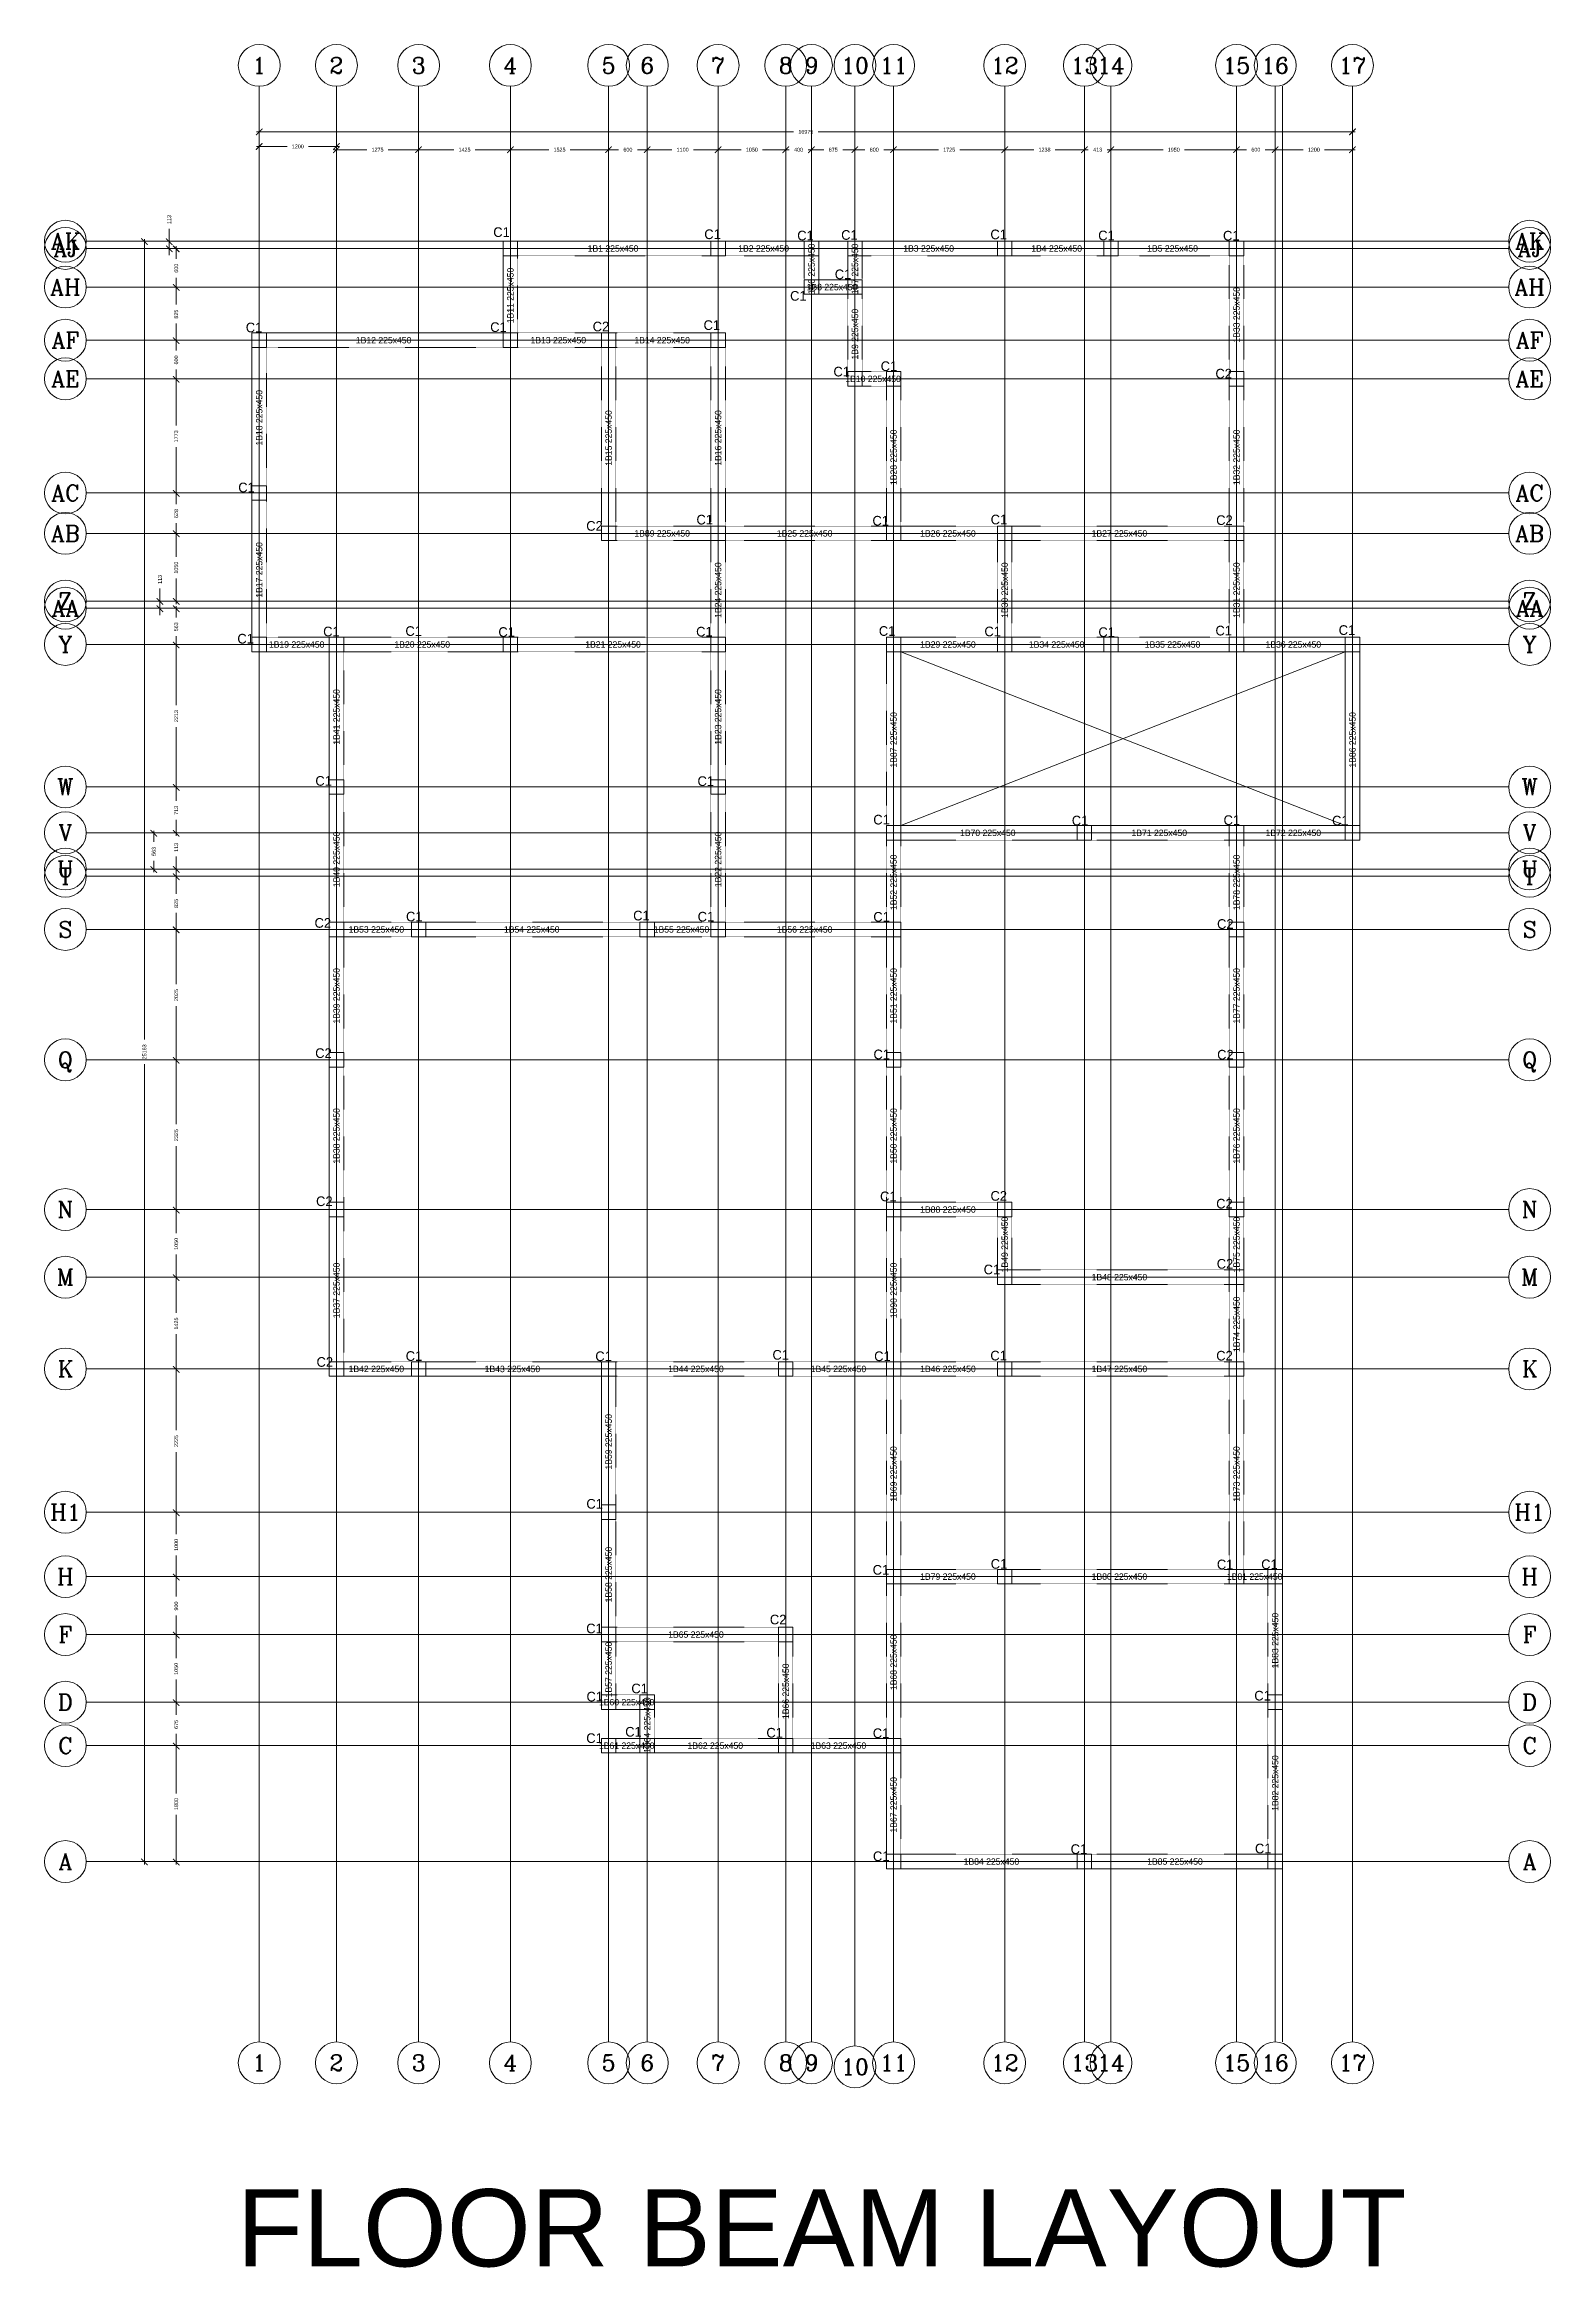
# Model space of a CAD drawing. Header units: inches. Extents: x 63905 to 122805, y 38716 to 73428.
# Drawn here: x 63905 to 87290, y 38716 to 73237 of the extents above; entities that cross this region are included whole.
import ezdxf
from ezdxf.enums import TextEntityAlignment as Align

# ---------------------------------------------------------------- set-up
doc = ezdxf.new("R2010")
doc.units = ezdxf.units.IN
doc.header["$MEASUREMENT"] = 0
doc.linetypes.add('CENTER2', pattern=[0.7, 0.5, -0.1, 0, -0.1])
doc.linetypes.add('HIDDEN2', pattern=[0.1875, 0.125, -0.0625])
doc.layers.get('Defpoints').update_dxf_attribs({"lineweight": 9})
for name, color, linetype, lineweight in [('Axis_1', 8, 'CENTER2', 0), ('Axis_2', 8, 'CENTER2', 0), ('AxisBalloons_1', 150, 'ByLayer', 0), ('AxisBalloons_2', 150, 'ByLayer', 0), ('AxisText_1', 18, 'ByLayer', 0), ('AxisText_2', 18, 'ByLayer', 0), ('Beam', 3, 'HIDDEN2', 0), ('BeamText', 5, 'ByLayer', 0), ('Column', 1, 'ByLayer', 0), ('ELMLAB', 2, 'Continuous', 0)]:
    doc.layers.add(name, color=color, linetype=linetype, lineweight=lineweight)
doc.layers.add('texts', color=7, linetype='Continuous')
doc.styles.add('AxisText_1', font='ROMANC', dxfattribs={"height": 50})
doc.styles.add('AxisText_2', font='ROMANC', dxfattribs={"height": 50})
doc.styles.add('BeamText', font='TXT', dxfattribs={"height": 1000})
doc.styles.add('FootingText', font='TXT', dxfattribs={"height": 1500})
doc.styles.get("Standard").update_dxf_attribs({"font": 'arial.ttf'})
doc.dimstyles.new('DAMMY D', dxfattribs={"dimtxt": 60, "dimasz": 100, "dimexe": 100, "dimexo": 100, "dimgap": 80, "dimtad": 0, "dimdec": 0, "dimtxsty": 'Standard', "dimblk": 'ARCHTICK', "dimcen": 2.5, "dimdle": 40, "dimse1": 1, "dimse2": 1, "dimclrd": 7, "dimclre": 256, "dimclrt": 7, "dimadec": 0, "dimazin": 0, "dimtfac": 1, "dimtdec": 0, "dimtmove": 0, "dimatfit": 3, "dimldrblk": 'ARCHTICK', "dimfxl": 0.18, "dimlwd": -1, "dimlwe": -1, "dimarcsym": 0})

msp = doc.modelspace()

# ---------------------------------------------------------------- texts
at = {"layer": 'AxisText_1', "linetype": 'Continuous', "style": 'AxisText_1'}
for s, p in [('AK', (64230.2, 70182.5)), ('AJ', (64230.2, 70070)), ('AK', (86964.6, 70182.5)), ('AJ', (86964.6, 70070)), ('AH', (64230.2, 69470)), ('AH', (86964.6, 69470)), ('AF', (64230.2, 68645)), ('AF', (86964.6, 68645)), ('AE', (64230.2, 68045)), ('AE', (86964.6, 68045)), ('AC', (64230.2, 66272.5)), ('AC', (86964.6, 66272.5)), ('AB', (64230.2, 65645)), ('AB', (86964.6, 65645)), ('AA', (64230.2, 64482.5)), ('Z', (64230.2, 64595)), ('AA', (86964.6, 64482.5)), ('Z', (86964.6, 64595)), ('Y', (64230.2, 63920)), ('Y', (86964.6, 63920)), ('W', (64230.2, 61707.5)), ('W', (86964.6, 61707.5)), ('V', (64230.2, 60995)), ('V', (86964.6, 60995)), ('U', (64230.2, 60432.5)), ('T', (64230.2, 60320)), ('U', (86964.6, 60432.5)), ('T', (86964.6, 60320)), ('S', (64230.2, 59495)), ('S', (86964.6, 59495)), ('Q', (64230.2, 57470)), ('Q', (86964.6, 57470)), ('N', (64230.2, 55145)), ('N', (86964.6, 55145)), ('M', (64230.2, 54095)), ('M', (86964.6, 54095)), ('K', (64230.2, 52670)), ('K', (86964.6, 52670)), ('H1', (64230.2, 50445)), ('H1', (86964.6, 50445)), ('H', (64230.2, 49445)), ('H', (86964.6, 49445)), ('F', (64230.2, 48545)), ('F', (86964.6, 48545)), ('D', (64230.2, 47495)), ('D', (86964.6, 47495)), ('C', (64230.2, 46820)), ('C', (86964.6, 46820)), ('A', (64230.2, 45020)), ('A', (86964.6, 45020))]:
    msp.add_text(s, height=250, dxfattribs=at).set_placement(p, align=Align.MIDDLE_CENTER)
at = {"layer": 'AxisText_2', "linetype": 'Continuous', "style": 'AxisText_2'}
for s, p in [('1', (67239.4, 72912.4)), ('2', (68439.4, 72912.4)), ('3', (69714.4, 72912.4)), ('4', (71139.4, 72912.4)), ('5', (72664.4, 72912.4)), ('6', (73264.4, 72912.4)), ('7', (74364.4, 72912.4)), ('8', (75414.4, 72912.4)), ('9', (75814.4, 72912.4)), ('10', (76489.4, 72912.4)), ('11', (77089.4, 72912.4)), ('12', (78814.4, 72912.4)), ('13', (80051.9, 72912.4)), ('14', (80464.4, 72912.4)), ('15', (82414.4, 72912.4)), ('16', (83014.4, 72912.4)), ('17', (84214.4, 72912.4)), ('1', (67239.4, 41894.1)), ('2', (68439.4, 41894.1)), ('3', (69714.4, 41894.1)), ('4', (71139.4, 41894.1)), ('5', (72664.4, 41894.1)), ('6', (73264.4, 41894.1)), ('7', (74364.4, 41894.1)), ('8', (75414.4, 41894.1)), ('9', (75814.4, 41894.1)), ('10', (76489.4, 41832.5)), ('11', (77089.4, 41894.1)), ('12', (78814.4, 41894.1)), ('13', (80051.9, 41894.1)), ('14', (80464.4, 41894.1)), ('15', (82414.4, 41894.1)), ('16', (83014.4, 41894.1)), ('17', (84214.4, 41894.1))]:
    msp.add_text(s, height=250, dxfattribs=at).set_placement(p, align=Align.MIDDLE_CENTER)
at = {"layer": 'Beam', "color": 5, "linetype": 'Continuous', "lineweight": 30, "style": 'FootingText'}
for s, p in [('C1', (70873.6, 70203.1)), ('C1', (74150.1, 70170.1)), ('C1', (75593.1, 70149.6)), ('C1', (76275.6, 70159.1)), ('C1', (78592.6, 70167.6)), ('C1', (80266.1, 70151.1)), ('C1', (82204.1, 70148.1)), ('C1', (76176.1, 69547.6)), ('C1', (75482.6, 69213.1)), ('C1', (67031.1, 68722.1)), ('C1', (70826.1, 68727.6)), ('C2', (72417.6, 68737.1)), ('C1', (74138.6, 68759.1)), ('C1', (76155.6, 68037.1)), ('C1', (76889.1, 68121.1)), ('C2', (82086.6, 68005.1)), ('C1', (66914.1, 66237.6)), ('C1', (78597.1, 65740.1)), ('C2', (72317.1, 65641.1)), ('C1', (74028.6, 65738.1)), ('C1', (76761.1, 65721.6)), ('C2', (82098.1, 65730.6)), ('C1', (82087.1, 64015.1)), ('C1', (84000.1, 64023.6)), ('C1', (66900.1, 63889.6)), ('C1', (68232.6, 64001.1)), ('C1', (69509.6, 64008.1)), ('C1', (70953.1, 63993.1)), ('C1', (74023.6, 63998.6)), ('C1', (76860.6, 64009.1)), ('C1', (78499.6, 64002.1)), ('C1', (80269.6, 63991.6)), ('C1', (68111.6, 61681.1)), ('C1', (74044.6, 61677.6)), ('C1', (76774.1, 61079.6)), ('C1', (79856.6, 61065.1)), ('C1', (82212.1, 61072.1)), ('C1', (83897.6, 61064.6)), ('C1', (69518.6, 59574.6)), ('C1', (73046.1, 59590.1)), ('C1', (74047.1, 59572.6)), ('C1', (76774.6, 59570.6)), ('C2', (68098.6, 59476.1)), ('C2', (82112.1, 59458.6)), ('C2', (68109.1, 57454.1)), ('C1', (76777.1, 57434.1)), ('C2', (82113.6, 57429.6)), ('C2', (68122.6, 55154.1)), ('C1', (76879.1, 55229.1)), ('C2', (78594.1, 55237.1)), ('C2', (82098.6, 55116.1)), ('C1', (78488.1, 54094.6)), ('C2', (82107.1, 54182.1)), ('C2', (68129.6, 52658.1)), ('C1', (69514.1, 52750.1)), ('C1', (72458.1, 52746.6)), ('C1', (75208.6, 52768.6)), ('C1', (76788.1, 52747.1)), ('C1', (78591.6, 52757.1)), ('C2', (82099.1, 52755.6)), ('C1', (72319.6, 50455.6)), ('C1', (78598.1, 49522.6)), ('C1', (82109.1, 49514.1)), ('C1', (82797.1, 49516.1)), ('C1', (76764.6, 49430.1)), ('C1', (72316.6, 48519.6)), ('C2', (75168.6, 48658.6)), ('C1', (72321.1, 47461.1)), ('C1', (73018.1, 47588.1)), ('C1', (82690.1, 47476.1)), ('C1', (72317.6, 46816.6)), ('C1', (72922.6, 46915.6)), ('C1', (75114.1, 46900.6)), ('C1', (76766.6, 46893.1)), ('C1', (79838.6, 45093.6)), ('C1', (82700.1, 45102.6)), ('C1', (76769.1, 44982.6))]:
    msp.add_text(s, height=150, dxfattribs=at).set_placement(p, align=Align.BOTTOM_LEFT)
at = {"layer": 'BeamText', "linetype": 'Continuous', "style": 'BeamText'}
for s, p in [('1B1 225x450 ', (72751.9, 70070)), ('1B2 225x450 ', (75089.4, 70070)), ('1B3 225x450 ', (77651.9, 70070)), ('1B4 225x450 ', (79639.4, 70070)), ('1B5 225x450 ', (81439.4, 70070)), ('1B8 225x450 ', (76151.9, 69470)), ('1B12 225x450 ', (69189.4, 68645)), ('1B13 225x450 ', (71901.9, 68645)), ('1B14 225x450 ', (73514.4, 68645)), ('1B10 225x450 ', (76789.4, 68045)), ('1B89 225x450 ', (73514.4, 65645)), ('1B25 225x450 ', (75726.9, 65645)), ('1B26 225x450 ', (77951.9, 65645)), ('1B27 225x450 ', (80614.4, 65645)), ('1B19 225x450 ', (67839.4, 63920)), ('1B20 225x450 ', (69789.4, 63920)), ('1B21 225x450 ', (72751.9, 63920)), ('1B29 225x450 ', (77951.9, 63920)), ('1B34 225x450 ', (79639.4, 63920)), ('1B35 225x450 ', (81439.4, 63920)), ('1B36 225x450 ', (83314.4, 63920)), ('1B70 225x450 ', (78570.6, 60995)), ('1B71 225x450 ', (81233.1, 60995)), ('1B72 225x450 ', (83314.4, 60995)), ('1B53 225x450 ', (69076.9, 59495)), ('1B54 225x450 ', (71489.4, 59495)), ('1B55 225x450 ', (73814.4, 59495)), ('1B56 225x450 ', (75726.9, 59495)), ('1B88 225x450 ', (77951.9, 55145)), ('1B48 225x450 ', (80614.4, 54095)), ('1B42 225x450 ', (69076.9, 52670)), ('1B43 225x450 ', (71189.4, 52670)), ('1B44 225x450 ', (74039.4, 52670)), ('1B45 225x450 ', (76251.9, 52670)), ('1B46 225x450 ', (77951.9, 52670)), ('1B47 225x450 ', (80614.4, 52670)), ('1B79 225x450 ', (77951.9, 49445)), ('1B80 225x450 ', (80614.4, 49445)), ('1B81 225x450 ', (82714.4, 49445)), ('1B65 225x450 ', (74039.4, 48545)), ('1B60 225x450 ', (72964.4, 47495)), ('1B61 225x450 ', (72964.4, 46820)), ('1B62 225x450 ', (74339.4, 46820)), ('1B63 225x450 ', (76251.9, 46820)), ('1B84 225x450 ', (78626.9, 45020)), ('1B85 225x450 ', (81476.9, 45020))]:
    msp.add_text(s, height=100, dxfattribs=at).set_placement(p, align=Align.MIDDLE_CENTER)
for s, p in [('1B6 225x450 ', (75814.4, 69770)), ('1B7 225x450 ', (76489.4, 69770)), ('1B11 225x450 ', (71139.4, 69357.5)), ('1B33 225x450 ', (82414.4, 69057.5)), ('1B9 225x450 ', (76489.4, 68757.5)), ('1B18 225x450 ', (67239.4, 67458.7)), ('1B15 225x450 ', (72664.4, 67145)), ('1B16 225x450 ', (74364.4, 67145)), ('1B28 225x450 ', (77089.4, 66845)), ('1B32 225x450 ', (82414.4, 66845)), ('1B17 225x450 ', (67239.4, 65096.2)), ('1B24 225x450 ', (74364.4, 64782.5)), ('1B30 225x450 ', (78814.4, 64782.5)), ('1B31 225x450 ', (82414.4, 64782.5)), ('1B41 225x450 ', (68439.4, 62813.7)), ('1B23 225x450 ', (74364.4, 62813.7)), ('1B87 225x450 ', (77089.4, 62457.5)), ('1B86 225x450 ', (84214.4, 62457.5)), ('1B40 225x450 ', (68439.4, 60601.2)), ('1B22 225x450 ', (74364.4, 60601.2)), ('1B52 225x450 ', (77089.4, 60245)), ('1B78 225x450 ', (82414.4, 60245)), ('1B39 225x450 ', (68439.4, 58482.5)), ('1B51 225x450 ', (77089.4, 58482.5)), ('1B77 225x450 ', (82414.4, 58482.5)), ('1B38 225x450 ', (68439.4, 56307.5)), ('1B50 225x450 ', (77089.4, 56307.5)), ('1B76 225x450 ', (82414.4, 56307.5)), ('1B49 225x450 ', (78814.4, 54620)), ('1B75 225x450 ', (82414.4, 54620)), ('1B37 225x450 ', (68439.4, 53907.5)), ('1B90 225x450 ', (77089.4, 53907.5)), ('1B74 225x450 ', (82414.4, 53382.5)), ('1B59 225x450 ', (72664.4, 51557.5)), ('1B69 225x450 ', (77089.4, 51057.5)), ('1B73 225x450 ', (82414.4, 51057.5)), ('1B58 225x450 ', (72664.4, 49495)), ('1B83 225x450 ', (83014.4, 48470)), ('1B57 225x450 ', (72664.4, 48020)), ('1B68 225x450 ', (77089.4, 48132.5)), ('1B66 225x450 ', (75414.4, 47682.5)), ('1B64 225x450 ', (73264.4, 47157.5)), ('1B82 225x450 ', (83014.4, 46257.5)), ('1B67 225x450 ', (77089.4, 45920))]:
    msp.add_text(s, height=100, rotation=90, dxfattribs=at).set_placement(p, align=Align.MIDDLE_CENTER)
at = {"layer": 'texts', "color": 3, "ltscale": 5, "insert": (66892.1, 39932.9), "char_height": 1200, "width": 36662.845, "attachment_point": 1}
msp.add_mtext('FLOOR BEAM LAYOUT', dxfattribs=at)

# ---------------------------------------------------------------- blocks, each defined once
blk = doc.blocks.new('_ArchTick')
at = {"color": 0, "linetype": 'ByBlock', "const_width": 0.15}
blk.add_lwpolyline([(-0.5, -0.5), (0.5, 0.5)], dxfattribs=at)
blk = doc.blocks.new('*D87')
at = {"layer": 'Defpoints', "color": 0, "transparency": 16777216}
for p in [(67239, 72580), (68439, 72580), (68439, 71653)]:
    blk.add_point(p, dxfattribs=at)
at = {"layer": 'ELMLAB', "color": 7, "transparency": 16777216}
for p, q in [((67199, 71653), (67673, 71653)), ((68479, 71653), (68006, 71653))]:
    blk.add_line(p, q, dxfattribs=at)
at = {"layer": 'ELMLAB', "color": 7, "transparency": 16777216, "xscale": 100, "yscale": 100, "zscale": 100, "rotation": 180}
blk.add_blockref('_ArchTick', (67239, 71653), dxfattribs=at)
at = {"layer": 'ELMLAB', "color": 7, "transparency": 16777216, "xscale": 100, "yscale": 100, "zscale": 100}
blk.add_blockref('_ArchTick', (68439, 71653), dxfattribs=at)
at = {"layer": 'ELMLAB', "color": 7, "transparency": 16777216, "insert": (67839, 71653), "char_height": 60, "attachment_point": 5}
blk.add_mtext('1200', dxfattribs=at)
blk = doc.blocks.new('*D88')
at = {"layer": 'Defpoints', "color": 0, "transparency": 16777216}
for p in [(68439, 72580), (69714, 72580), (69714, 71603)]:
    blk.add_point(p, dxfattribs=at)
at = {"layer": 'ELMLAB', "color": 7, "transparency": 16777216}
for p, q in [((68399, 71603), (68910, 71603)), ((69754, 71603), (69244, 71603))]:
    blk.add_line(p, q, dxfattribs=at)
at = {"layer": 'ELMLAB', "color": 7, "transparency": 16777216, "xscale": 100, "yscale": 100, "zscale": 100, "rotation": 180}
blk.add_blockref('_ArchTick', (68439, 71603), dxfattribs=at)
at = {"layer": 'ELMLAB', "color": 7, "transparency": 16777216, "xscale": 100, "yscale": 100, "zscale": 100}
blk.add_blockref('_ArchTick', (69714, 71603), dxfattribs=at)
at = {"layer": 'ELMLAB', "color": 7, "transparency": 16777216, "insert": (69077, 71603), "char_height": 60, "attachment_point": 5}
blk.add_mtext('1275', dxfattribs=at)
blk = doc.blocks.new('*D89')
at = {"layer": 'Defpoints', "color": 0, "transparency": 16777216}
for p in [(69714, 72580), (71139, 72580), (71139, 71603)]:
    blk.add_point(p, dxfattribs=at)
at = {"layer": 'ELMLAB', "color": 7, "transparency": 16777216}
for p, q in [((69674, 71603), (70260, 71603)), ((71179, 71603), (70594, 71603))]:
    blk.add_line(p, q, dxfattribs=at)
at = {"layer": 'ELMLAB', "color": 7, "transparency": 16777216, "xscale": 100, "yscale": 100, "zscale": 100, "rotation": 180}
blk.add_blockref('_ArchTick', (69714, 71603), dxfattribs=at)
at = {"layer": 'ELMLAB', "color": 7, "transparency": 16777216, "xscale": 100, "yscale": 100, "zscale": 100}
blk.add_blockref('_ArchTick', (71139, 71603), dxfattribs=at)
at = {"layer": 'ELMLAB', "color": 7, "transparency": 16777216, "insert": (70427, 71603), "char_height": 60, "attachment_point": 5}
blk.add_mtext('1425', dxfattribs=at)
blk = doc.blocks.new('*D90')
at = {"layer": 'Defpoints', "color": 0, "transparency": 16777216}
for p in [(71139, 72580), (72664, 72580), (72664, 71603)]:
    blk.add_point(p, dxfattribs=at)
at = {"layer": 'ELMLAB', "color": 7, "transparency": 16777216}
for p, q in [((71099, 71603), (71735, 71603)), ((72704, 71603), (72069, 71603))]:
    blk.add_line(p, q, dxfattribs=at)
at = {"layer": 'ELMLAB', "color": 7, "transparency": 16777216, "xscale": 100, "yscale": 100, "zscale": 100, "rotation": 180}
blk.add_blockref('_ArchTick', (71139, 71603), dxfattribs=at)
at = {"layer": 'ELMLAB', "color": 7, "transparency": 16777216, "xscale": 100, "yscale": 100, "zscale": 100}
blk.add_blockref('_ArchTick', (72664, 71603), dxfattribs=at)
at = {"layer": 'ELMLAB', "color": 7, "transparency": 16777216, "insert": (71902, 71603), "char_height": 60, "attachment_point": 5}
blk.add_mtext('1525', dxfattribs=at)
blk = doc.blocks.new('*D91')
at = {"layer": 'Defpoints', "color": 0, "transparency": 16777216}
for p in [(72664, 72580), (73264, 72580), (73264, 71603)]:
    blk.add_point(p, dxfattribs=at)
at = {"layer": 'ELMLAB', "color": 7, "transparency": 16777216}
for p, q in [((72624, 71603), (72818, 71603)), ((73304, 71603), (73111, 71603))]:
    blk.add_line(p, q, dxfattribs=at)
at = {"layer": 'ELMLAB', "color": 7, "transparency": 16777216, "xscale": 100, "yscale": 100, "zscale": 100, "rotation": 180}
blk.add_blockref('_ArchTick', (72664, 71603), dxfattribs=at)
at = {"layer": 'ELMLAB', "color": 7, "transparency": 16777216, "xscale": 100, "yscale": 100, "zscale": 100}
blk.add_blockref('_ArchTick', (73264, 71603), dxfattribs=at)
at = {"layer": 'ELMLAB', "color": 7, "transparency": 16777216, "insert": (72964, 71603), "char_height": 60, "attachment_point": 5}
blk.add_mtext('600', dxfattribs=at)
blk = doc.blocks.new('*D92')
at = {"layer": 'Defpoints', "color": 0, "transparency": 16777216}
for p in [(73264, 72580), (74364, 72580), (74364, 71603)]:
    blk.add_point(p, dxfattribs=at)
at = {"layer": 'ELMLAB', "color": 7, "transparency": 16777216}
for p, q in [((73224, 71603), (73648, 71603)), ((74404, 71603), (73981, 71603))]:
    blk.add_line(p, q, dxfattribs=at)
at = {"layer": 'ELMLAB', "color": 7, "transparency": 16777216, "xscale": 100, "yscale": 100, "zscale": 100, "rotation": 180}
blk.add_blockref('_ArchTick', (73264, 71603), dxfattribs=at)
at = {"layer": 'ELMLAB', "color": 7, "transparency": 16777216, "xscale": 100, "yscale": 100, "zscale": 100}
blk.add_blockref('_ArchTick', (74364, 71603), dxfattribs=at)
at = {"layer": 'ELMLAB', "color": 7, "transparency": 16777216, "insert": (73814, 71603), "char_height": 60, "attachment_point": 5}
blk.add_mtext('1100', dxfattribs=at)
blk = doc.blocks.new('*D93')
at = {"layer": 'Defpoints', "color": 0, "transparency": 16777216}
for p in [(74364, 72580), (75414, 72580), (75414, 71603)]:
    blk.add_point(p, dxfattribs=at)
at = {"layer": 'ELMLAB', "color": 7, "transparency": 16777216}
for p, q in [((74324, 71603), (74723, 71603)), ((75454, 71603), (75056, 71603))]:
    blk.add_line(p, q, dxfattribs=at)
at = {"layer": 'ELMLAB', "color": 7, "transparency": 16777216, "xscale": 100, "yscale": 100, "zscale": 100, "rotation": 180}
blk.add_blockref('_ArchTick', (74364, 71603), dxfattribs=at)
at = {"layer": 'ELMLAB', "color": 7, "transparency": 16777216, "xscale": 100, "yscale": 100, "zscale": 100}
blk.add_blockref('_ArchTick', (75414, 71603), dxfattribs=at)
at = {"layer": 'ELMLAB', "color": 7, "transparency": 16777216, "insert": (74889, 71603), "char_height": 60, "attachment_point": 5}
blk.add_mtext('1050', dxfattribs=at)
blk = doc.blocks.new('*D94')
at = {"layer": 'Defpoints', "color": 0, "transparency": 16777216}
for p in [(75414, 72580), (75814, 72580), (75814, 71603)]:
    blk.add_point(p, dxfattribs=at)
at = {"layer": 'ELMLAB', "color": 7, "transparency": 16777216}
for p, q in [((75414, 71603), (75314, 71603)), ((75414, 71603), (75467, 71603)), ((75814, 71603), (75762, 71603)), ((75814, 71603), (75914, 71603))]:
    blk.add_line(p, q, dxfattribs=at)
at = {"layer": 'ELMLAB', "color": 7, "transparency": 16777216, "xscale": 100, "yscale": 100, "zscale": 100}
blk.add_blockref('_ArchTick', (75414, 71603), dxfattribs=at)
at = {"layer": 'ELMLAB', "color": 7, "transparency": 16777216, "xscale": 100, "yscale": 100, "zscale": 100, "rotation": 180}
blk.add_blockref('_ArchTick', (75814, 71603), dxfattribs=at)
at = {"layer": 'ELMLAB', "color": 7, "transparency": 16777216, "insert": (75614, 71603), "char_height": 60, "attachment_point": 5}
blk.add_mtext('400', dxfattribs=at)
blk = doc.blocks.new('*D95')
at = {"layer": 'Defpoints', "color": 0, "transparency": 16777216}
for p in [(75814, 72580), (76489, 72580), (76489, 71603)]:
    blk.add_point(p, dxfattribs=at)
at = {"layer": 'ELMLAB', "color": 7, "transparency": 16777216}
for p, q in [((75774, 71603), (76005, 71603)), ((76529, 71603), (76299, 71603))]:
    blk.add_line(p, q, dxfattribs=at)
at = {"layer": 'ELMLAB', "color": 7, "transparency": 16777216, "xscale": 100, "yscale": 100, "zscale": 100, "rotation": 180}
blk.add_blockref('_ArchTick', (75814, 71603), dxfattribs=at)
at = {"layer": 'ELMLAB', "color": 7, "transparency": 16777216, "xscale": 100, "yscale": 100, "zscale": 100}
blk.add_blockref('_ArchTick', (76489, 71603), dxfattribs=at)
at = {"layer": 'ELMLAB', "color": 7, "transparency": 16777216, "insert": (76152, 71603), "char_height": 60, "attachment_point": 5}
blk.add_mtext('675', dxfattribs=at)
blk = doc.blocks.new('*D96')
at = {"layer": 'Defpoints', "color": 0, "transparency": 16777216}
for p in [(76489, 72580), (77089, 72580), (77089, 71603)]:
    blk.add_point(p, dxfattribs=at)
at = {"layer": 'ELMLAB', "color": 7, "transparency": 16777216}
for p, q in [((76449, 71603), (76643, 71603)), ((77129, 71603), (76936, 71603))]:
    blk.add_line(p, q, dxfattribs=at)
at = {"layer": 'ELMLAB', "color": 7, "transparency": 16777216, "xscale": 100, "yscale": 100, "zscale": 100, "rotation": 180}
blk.add_blockref('_ArchTick', (76489, 71603), dxfattribs=at)
at = {"layer": 'ELMLAB', "color": 7, "transparency": 16777216, "xscale": 100, "yscale": 100, "zscale": 100}
blk.add_blockref('_ArchTick', (77089, 71603), dxfattribs=at)
at = {"layer": 'ELMLAB', "color": 7, "transparency": 16777216, "insert": (76789, 71603), "char_height": 60, "attachment_point": 5}
blk.add_mtext('600', dxfattribs=at)
blk = doc.blocks.new('*D97')
at = {"layer": 'Defpoints', "color": 0, "transparency": 16777216}
for p in [(77089, 72580), (78814, 72580), (78814, 71603)]:
    blk.add_point(p, dxfattribs=at)
at = {"layer": 'ELMLAB', "color": 7, "transparency": 16777216}
for p, q in [((77049, 71603), (77785, 71603)), ((78854, 71603), (78119, 71603))]:
    blk.add_line(p, q, dxfattribs=at)
at = {"layer": 'ELMLAB', "color": 7, "transparency": 16777216, "xscale": 100, "yscale": 100, "zscale": 100, "rotation": 180}
blk.add_blockref('_ArchTick', (77089, 71603), dxfattribs=at)
at = {"layer": 'ELMLAB', "color": 7, "transparency": 16777216, "xscale": 100, "yscale": 100, "zscale": 100}
blk.add_blockref('_ArchTick', (78814, 71603), dxfattribs=at)
at = {"layer": 'ELMLAB', "color": 7, "transparency": 16777216, "insert": (77952, 71603), "char_height": 60, "attachment_point": 5}
blk.add_mtext('1725', dxfattribs=at)
blk = doc.blocks.new('*D98')
at = {"layer": 'Defpoints', "color": 0, "transparency": 16777216}
for p in [(78814, 72580), (80052, 72580), (80052, 71603)]:
    blk.add_point(p, dxfattribs=at)
at = {"layer": 'ELMLAB', "color": 7, "transparency": 16777216}
for p, q in [((78774, 71603), (79266, 71603)), ((80092, 71603), (79600, 71603))]:
    blk.add_line(p, q, dxfattribs=at)
at = {"layer": 'ELMLAB', "color": 7, "transparency": 16777216, "xscale": 100, "yscale": 100, "zscale": 100, "rotation": 180}
blk.add_blockref('_ArchTick', (78814, 71603), dxfattribs=at)
at = {"layer": 'ELMLAB', "color": 7, "transparency": 16777216, "xscale": 100, "yscale": 100, "zscale": 100}
blk.add_blockref('_ArchTick', (80052, 71603), dxfattribs=at)
at = {"layer": 'ELMLAB', "color": 7, "transparency": 16777216, "insert": (79433, 71603), "char_height": 60, "attachment_point": 5}
blk.add_mtext('1238', dxfattribs=at)
blk = doc.blocks.new('*D99')
at = {"layer": 'Defpoints', "color": 0, "transparency": 16777216}
for p in [(80052, 72580), (80464, 72580), (80464, 71603)]:
    blk.add_point(p, dxfattribs=at)
at = {"layer": 'ELMLAB', "color": 7, "transparency": 16777216}
for p, q in [((80052, 71603), (79952, 71603)), ((80052, 71603), (80111, 71603)), ((80464, 71603), (80406, 71603)), ((80464, 71603), (80564, 71603))]:
    blk.add_line(p, q, dxfattribs=at)
at = {"layer": 'ELMLAB', "color": 7, "transparency": 16777216, "xscale": 100, "yscale": 100, "zscale": 100}
blk.add_blockref('_ArchTick', (80052, 71603), dxfattribs=at)
at = {"layer": 'ELMLAB', "color": 7, "transparency": 16777216, "xscale": 100, "yscale": 100, "zscale": 100, "rotation": 180}
blk.add_blockref('_ArchTick', (80464, 71603), dxfattribs=at)
at = {"layer": 'ELMLAB', "color": 7, "transparency": 16777216, "insert": (80258, 71603), "char_height": 60, "attachment_point": 5}
blk.add_mtext('413', dxfattribs=at)
blk = doc.blocks.new('*D100')
at = {"layer": 'Defpoints', "color": 0, "transparency": 16777216}
for p in [(80464, 72580), (82414, 72580), (82414, 71603)]:
    blk.add_point(p, dxfattribs=at)
at = {"layer": 'ELMLAB', "color": 7, "transparency": 16777216}
for p, q in [((80424, 71603), (81273, 71603)), ((82454, 71603), (81606, 71603))]:
    blk.add_line(p, q, dxfattribs=at)
at = {"layer": 'ELMLAB', "color": 7, "transparency": 16777216, "xscale": 100, "yscale": 100, "zscale": 100, "rotation": 180}
blk.add_blockref('_ArchTick', (80464, 71603), dxfattribs=at)
at = {"layer": 'ELMLAB', "color": 7, "transparency": 16777216, "xscale": 100, "yscale": 100, "zscale": 100}
blk.add_blockref('_ArchTick', (82414, 71603), dxfattribs=at)
at = {"layer": 'ELMLAB', "color": 7, "transparency": 16777216, "insert": (81439, 71603), "char_height": 60, "attachment_point": 5}
blk.add_mtext('1950', dxfattribs=at)
blk = doc.blocks.new('*D101')
at = {"layer": 'Defpoints', "color": 0, "transparency": 16777216}
for p in [(82414, 72580), (83014, 72580), (83014, 71603)]:
    blk.add_point(p, dxfattribs=at)
at = {"layer": 'ELMLAB', "color": 7, "transparency": 16777216}
for p, q in [((82374, 71603), (82568, 71603)), ((83054, 71603), (82861, 71603))]:
    blk.add_line(p, q, dxfattribs=at)
at = {"layer": 'ELMLAB', "color": 7, "transparency": 16777216, "xscale": 100, "yscale": 100, "zscale": 100, "rotation": 180}
blk.add_blockref('_ArchTick', (82414, 71603), dxfattribs=at)
at = {"layer": 'ELMLAB', "color": 7, "transparency": 16777216, "xscale": 100, "yscale": 100, "zscale": 100}
blk.add_blockref('_ArchTick', (83014, 71603), dxfattribs=at)
at = {"layer": 'ELMLAB', "color": 7, "transparency": 16777216, "insert": (82714, 71603), "char_height": 60, "attachment_point": 5}
blk.add_mtext('600', dxfattribs=at)
blk = doc.blocks.new('*D102')
at = {"layer": 'Defpoints', "color": 0, "transparency": 16777216}
for p in [(83014, 72580), (84214, 72580), (84214, 71603)]:
    blk.add_point(p, dxfattribs=at)
at = {"layer": 'ELMLAB', "color": 7, "transparency": 16777216}
for p, q in [((82974, 71603), (83448, 71603)), ((84254, 71603), (83781, 71603))]:
    blk.add_line(p, q, dxfattribs=at)
at = {"layer": 'ELMLAB', "color": 7, "transparency": 16777216, "xscale": 100, "yscale": 100, "zscale": 100, "rotation": 180}
blk.add_blockref('_ArchTick', (83014, 71603), dxfattribs=at)
at = {"layer": 'ELMLAB', "color": 7, "transparency": 16777216, "xscale": 100, "yscale": 100, "zscale": 100}
blk.add_blockref('_ArchTick', (84214, 71603), dxfattribs=at)
at = {"layer": 'ELMLAB', "color": 7, "transparency": 16777216, "insert": (83614, 71603), "char_height": 60, "attachment_point": 5}
blk.add_mtext('1200', dxfattribs=at)
blk = doc.blocks.new('*D103')
at = {"layer": 'Defpoints', "color": 0, "transparency": 16777216}
for p in [(67239, 72580), (84214, 72580), (84214, 71880)]:
    blk.add_point(p, dxfattribs=at)
at = {"layer": 'ELMLAB', "color": 7, "transparency": 16777216}
for p, q in [((67199, 71880), (75537, 71880)), ((84254, 71880), (75917, 71880))]:
    blk.add_line(p, q, dxfattribs=at)
at = {"layer": 'ELMLAB', "color": 7, "transparency": 16777216, "xscale": 100, "yscale": 100, "zscale": 100, "rotation": 180}
blk.add_blockref('_ArchTick', (67239, 71880), dxfattribs=at)
at = {"layer": 'ELMLAB', "color": 7, "transparency": 16777216, "xscale": 100, "yscale": 100, "zscale": 100}
blk.add_blockref('_ArchTick', (84214, 71880), dxfattribs=at)
at = {"layer": 'ELMLAB', "color": 7, "transparency": 16777216, "insert": (75727, 71880), "char_height": 60, "attachment_point": 5}
blk.add_mtext('16975', dxfattribs=at)
blk = doc.blocks.new('*D104')
at = {"layer": 'Defpoints', "color": 0, "transparency": 16777216}
for p in [(65951, 46813), (67239, 46813), (67239, 45013)]:
    blk.add_point(p, dxfattribs=at)
at = {"layer": 'ELMLAB', "color": 7, "transparency": 16777216}
for p, q in [((65951, 46853), (65951, 46079)), ((65951, 44973), (65951, 45746))]:
    blk.add_line(p, q, dxfattribs=at)
at = {"layer": 'ELMLAB', "color": 7, "transparency": 16777216, "xscale": 100, "yscale": 100, "zscale": 100}
for p, rotation in [((65951, 46813), 90), ((65951, 45013), 270)]:
    blk.add_blockref('_ArchTick', p, dxfattribs=dict(at, rotation=rotation))
at = {"layer": 'ELMLAB', "color": 7, "transparency": 16777216, "insert": (65951, 45913), "char_height": 60, "attachment_point": 5, "rotation": 90}
blk.add_mtext('1800', dxfattribs=at)
blk = doc.blocks.new('*D105')
at = {"layer": 'Defpoints', "color": 0, "transparency": 16777216}
for p in [(64555, 47488), (65951, 47488), (64555, 46813)]:
    blk.add_point(p, dxfattribs=at)
at = {"layer": 'ELMLAB', "color": 7, "transparency": 16777216}
for p, q in [((65951, 47528), (65951, 47297)), ((65951, 46773), (65951, 47004))]:
    blk.add_line(p, q, dxfattribs=at)
at = {"layer": 'ELMLAB', "color": 7, "transparency": 16777216, "xscale": 100, "yscale": 100, "zscale": 100}
for p, rotation in [((65951, 47488), 90), ((65951, 46813), 270)]:
    blk.add_blockref('_ArchTick', p, dxfattribs=dict(at, rotation=rotation))
at = {"layer": 'ELMLAB', "color": 7, "transparency": 16777216, "insert": (65951, 47150), "char_height": 60, "attachment_point": 5, "rotation": 90}
blk.add_mtext('675', dxfattribs=at)
blk = doc.blocks.new('*D106')
at = {"layer": 'Defpoints', "color": 0, "transparency": 16777216}
for p in [(64555, 48538), (65951, 48538), (64555, 47488)]:
    blk.add_point(p, dxfattribs=at)
at = {"layer": 'ELMLAB', "color": 7, "transparency": 16777216}
for p, q in [((65951, 48578), (65951, 48179)), ((65951, 47448), (65951, 47846))]:
    blk.add_line(p, q, dxfattribs=at)
at = {"layer": 'ELMLAB', "color": 7, "transparency": 16777216, "xscale": 100, "yscale": 100, "zscale": 100}
for p, rotation in [((65951, 48538), 90), ((65951, 47488), 270)]:
    blk.add_blockref('_ArchTick', p, dxfattribs=dict(at, rotation=rotation))
at = {"layer": 'ELMLAB', "color": 7, "transparency": 16777216, "insert": (65951, 48013), "char_height": 60, "attachment_point": 5, "rotation": 90}
blk.add_mtext('1050', dxfattribs=at)
blk = doc.blocks.new('*D107')
at = {"layer": 'Defpoints', "color": 0, "transparency": 16777216}
for p in [(64555, 49438), (65951, 49438), (64555, 48538)]:
    blk.add_point(p, dxfattribs=at)
at = {"layer": 'ELMLAB', "color": 7, "transparency": 16777216}
for p, q in [((65951, 49478), (65951, 49134)), ((65951, 48498), (65951, 48842))]:
    blk.add_line(p, q, dxfattribs=at)
at = {"layer": 'ELMLAB', "color": 7, "transparency": 16777216, "xscale": 100, "yscale": 100, "zscale": 100}
for p, rotation in [((65951, 49438), 90), ((65951, 48538), 270)]:
    blk.add_blockref('_ArchTick', p, dxfattribs=dict(at, rotation=rotation))
at = {"layer": 'ELMLAB', "color": 7, "transparency": 16777216, "insert": (65951, 48988), "char_height": 60, "attachment_point": 5, "rotation": 90}
blk.add_mtext('900', dxfattribs=at)
blk = doc.blocks.new('*D108')
at = {"layer": 'Defpoints', "color": 0, "transparency": 16777216}
for p in [(64555, 50438), (65951, 50438), (64555, 49438)]:
    blk.add_point(p, dxfattribs=at)
at = {"layer": 'ELMLAB', "color": 7, "transparency": 16777216}
for p, q in [((65951, 50478), (65951, 50104)), ((65951, 49398), (65951, 49771))]:
    blk.add_line(p, q, dxfattribs=at)
at = {"layer": 'ELMLAB', "color": 7, "transparency": 16777216, "xscale": 100, "yscale": 100, "zscale": 100}
for p, rotation in [((65951, 50438), 90), ((65951, 49438), 270)]:
    blk.add_blockref('_ArchTick', p, dxfattribs=dict(at, rotation=rotation))
at = {"layer": 'ELMLAB', "color": 7, "transparency": 16777216, "insert": (65951, 49938), "char_height": 60, "attachment_point": 5, "rotation": 90}
blk.add_mtext('1000', dxfattribs=at)
blk = doc.blocks.new('*D109')
at = {"layer": 'Defpoints', "color": 0, "transparency": 16777216}
for p in [(64555, 52663), (65951, 52663), (64555, 50438)]:
    blk.add_point(p, dxfattribs=at)
at = {"layer": 'ELMLAB', "color": 7, "transparency": 16777216}
for p, q in [((65951, 52703), (65951, 51721)), ((65951, 50398), (65951, 51380))]:
    blk.add_line(p, q, dxfattribs=at)
at = {"layer": 'ELMLAB', "color": 7, "transparency": 16777216, "xscale": 100, "yscale": 100, "zscale": 100}
for p, rotation in [((65951, 52663), 90), ((65951, 50438), 270)]:
    blk.add_blockref('_ArchTick', p, dxfattribs=dict(at, rotation=rotation))
at = {"layer": 'ELMLAB', "color": 7, "transparency": 16777216, "insert": (65951, 51550), "char_height": 60, "attachment_point": 5, "rotation": 90}
blk.add_mtext('2225', dxfattribs=at)
blk = doc.blocks.new('*D110')
at = {"layer": 'Defpoints', "color": 0, "transparency": 16777216}
for p in [(64555, 54088), (65951, 54088), (64555, 52663)]:
    blk.add_point(p, dxfattribs=at)
at = {"layer": 'ELMLAB', "color": 7, "transparency": 16777216}
for p, q in [((65951, 54128), (65951, 53542)), ((65951, 52623), (65951, 53208))]:
    blk.add_line(p, q, dxfattribs=at)
at = {"layer": 'ELMLAB', "color": 7, "transparency": 16777216, "xscale": 100, "yscale": 100, "zscale": 100}
for p, rotation in [((65951, 54088), 90), ((65951, 52663), 270)]:
    blk.add_blockref('_ArchTick', p, dxfattribs=dict(at, rotation=rotation))
at = {"layer": 'ELMLAB', "color": 7, "transparency": 16777216, "insert": (65951, 53375), "char_height": 60, "attachment_point": 5, "rotation": 90}
blk.add_mtext('1425', dxfattribs=at)
blk = doc.blocks.new('*D111')
at = {"layer": 'Defpoints', "color": 0, "transparency": 16777216}
for p in [(64555, 55138), (65951, 55138), (64555, 54088)]:
    blk.add_point(p, dxfattribs=at)
at = {"layer": 'ELMLAB', "color": 7, "transparency": 16777216}
for p, q in [((65951, 55178), (65951, 54779)), ((65951, 54048), (65951, 54446))]:
    blk.add_line(p, q, dxfattribs=at)
at = {"layer": 'ELMLAB', "color": 7, "transparency": 16777216, "xscale": 100, "yscale": 100, "zscale": 100}
for p, rotation in [((65951, 55138), 90), ((65951, 54088), 270)]:
    blk.add_blockref('_ArchTick', p, dxfattribs=dict(at, rotation=rotation))
at = {"layer": 'ELMLAB', "color": 7, "transparency": 16777216, "insert": (65951, 54613), "char_height": 60, "attachment_point": 5, "rotation": 90}
blk.add_mtext('1050', dxfattribs=at)
blk = doc.blocks.new('*D112')
at = {"layer": 'Defpoints', "color": 0, "transparency": 16777216}
for p in [(64555, 57463), (65951, 57463), (64555, 55138)]:
    blk.add_point(p, dxfattribs=at)
at = {"layer": 'ELMLAB', "color": 7, "transparency": 16777216}
for p, q in [((65951, 57503), (65951, 56471)), ((65951, 55098), (65951, 56130))]:
    blk.add_line(p, q, dxfattribs=at)
at = {"layer": 'ELMLAB', "color": 7, "transparency": 16777216, "xscale": 100, "yscale": 100, "zscale": 100}
for p, rotation in [((65951, 57463), 90), ((65951, 55138), 270)]:
    blk.add_blockref('_ArchTick', p, dxfattribs=dict(at, rotation=rotation))
at = {"layer": 'ELMLAB', "color": 7, "transparency": 16777216, "insert": (65951, 56300), "char_height": 60, "attachment_point": 5, "rotation": 90}
blk.add_mtext('2325', dxfattribs=at)
blk = doc.blocks.new('*D113')
at = {"layer": 'Defpoints', "color": 0, "transparency": 16777216}
for p in [(64555, 59488), (65951, 59488), (64555, 57463)]:
    blk.add_point(p, dxfattribs=at)
at = {"layer": 'ELMLAB', "color": 7, "transparency": 16777216}
for p, q in [((65951, 59528), (65951, 58646)), ((65951, 57423), (65951, 58305))]:
    blk.add_line(p, q, dxfattribs=at)
at = {"layer": 'ELMLAB', "color": 7, "transparency": 16777216, "xscale": 100, "yscale": 100, "zscale": 100}
for p, rotation in [((65951, 59488), 90), ((65951, 57463), 270)]:
    blk.add_blockref('_ArchTick', p, dxfattribs=dict(at, rotation=rotation))
at = {"layer": 'ELMLAB', "color": 7, "transparency": 16777216, "insert": (65951, 58475), "char_height": 60, "attachment_point": 5, "rotation": 90}
blk.add_mtext('2025', dxfattribs=at)
blk = doc.blocks.new('*D114')
at = {"layer": 'Defpoints', "color": 0, "transparency": 16777216}
for p in [(64555, 60313), (65951, 60313), (64555, 59488)]:
    blk.add_point(p, dxfattribs=at)
at = {"layer": 'ELMLAB', "color": 7, "transparency": 16777216}
for p, q in [((65951, 60353), (65951, 60047)), ((65951, 59448), (65951, 59754))]:
    blk.add_line(p, q, dxfattribs=at)
at = {"layer": 'ELMLAB', "color": 7, "transparency": 16777216, "xscale": 100, "yscale": 100, "zscale": 100}
for p, rotation in [((65951, 60313), 90), ((65951, 59488), 270)]:
    blk.add_blockref('_ArchTick', p, dxfattribs=dict(at, rotation=rotation))
at = {"layer": 'ELMLAB', "color": 7, "transparency": 16777216, "insert": (65951, 59900), "char_height": 60, "attachment_point": 5, "rotation": 90}
blk.add_mtext('825', dxfattribs=at)
blk = doc.blocks.new('*D115')
at = {"layer": 'Defpoints', "color": 0, "transparency": 16777216}
for p in [(64555, 60425), (65951, 60425), (64555, 60313)]:
    blk.add_point(p, dxfattribs=at)
at = {"layer": 'ELMLAB', "color": 7, "transparency": 16777216}
for p, q in [((65951, 60425), (65951, 60625)), ((65951, 60313), (65951, 60425)), ((65951, 60313), (65951, 60213))]:
    blk.add_line(p, q, dxfattribs=at)
at = {"layer": 'ELMLAB', "color": 7, "transparency": 16777216, "xscale": 100, "yscale": 100, "zscale": 100}
for p, rotation in [((65951, 60425), 270), ((65951, 60313), 90)]:
    blk.add_blockref('_ArchTick', p, dxfattribs=dict(at, rotation=rotation))
at = {"layer": 'ELMLAB', "color": 7, "transparency": 16777216, "insert": (65951, 60769), "char_height": 60, "attachment_point": 5, "rotation": 90}
blk.add_mtext('113', dxfattribs=at)
blk = doc.blocks.new('*D116')
at = {"layer": 'Defpoints', "color": 0, "transparency": 16777216}
for p in [(65602, 60988), (65602, 60988), (65602, 60425)]:
    blk.add_point(p, dxfattribs=at)
at = {"layer": 'ELMLAB', "color": 7, "transparency": 16777216}
for p, q in [((65602, 61028), (65602, 60853)), ((65602, 60385), (65602, 60560))]:
    blk.add_line(p, q, dxfattribs=at)
at = {"layer": 'ELMLAB', "color": 7, "transparency": 16777216, "xscale": 100, "yscale": 100, "zscale": 100}
for p, rotation in [((65602, 60988), 90), ((65602, 60425), 270)]:
    blk.add_blockref('_ArchTick', p, dxfattribs=dict(at, rotation=rotation))
at = {"layer": 'ELMLAB', "color": 7, "transparency": 16777216, "insert": (65602, 60707), "char_height": 60, "attachment_point": 5, "rotation": 90}
blk.add_mtext('563', dxfattribs=at)
blk = doc.blocks.new('*D117')
at = {"layer": 'Defpoints', "color": 0, "transparency": 16777216}
for p in [(64555, 61700), (65951, 61700), (64555, 60988)]:
    blk.add_point(p, dxfattribs=at)
at = {"layer": 'ELMLAB', "color": 7, "transparency": 16777216}
for p, q in [((65951, 61740), (65951, 61490)), ((65951, 60948), (65951, 61198))]:
    blk.add_line(p, q, dxfattribs=at)
at = {"layer": 'ELMLAB', "color": 7, "transparency": 16777216, "xscale": 100, "yscale": 100, "zscale": 100}
for p, rotation in [((65951, 61700), 90), ((65951, 60988), 270)]:
    blk.add_blockref('_ArchTick', p, dxfattribs=dict(at, rotation=rotation))
at = {"layer": 'ELMLAB', "color": 7, "transparency": 16777216, "insert": (65951, 61344), "char_height": 60, "attachment_point": 5, "rotation": 90}
blk.add_mtext('713', dxfattribs=at)
blk = doc.blocks.new('*D118')
at = {"layer": 'Defpoints', "color": 0, "transparency": 16777216}
for p in [(64555, 63913), (65951, 63913), (64555, 61700)]:
    blk.add_point(p, dxfattribs=at)
at = {"layer": 'ELMLAB', "color": 7, "transparency": 16777216}
for p, q in [((65951, 63953), (65951, 62977)), ((65951, 61660), (65951, 62636))]:
    blk.add_line(p, q, dxfattribs=at)
at = {"layer": 'ELMLAB', "color": 7, "transparency": 16777216, "xscale": 100, "yscale": 100, "zscale": 100}
for p, rotation in [((65951, 63913), 90), ((65951, 61700), 270)]:
    blk.add_blockref('_ArchTick', p, dxfattribs=dict(at, rotation=rotation))
at = {"layer": 'ELMLAB', "color": 7, "transparency": 16777216, "insert": (65951, 62807), "char_height": 60, "attachment_point": 5, "rotation": 90}
blk.add_mtext('2213', dxfattribs=at)
blk = doc.blocks.new('*D119')
at = {"layer": 'Defpoints', "color": 0, "transparency": 16777216}
for p in [(64555, 64475), (65951, 64475), (64555, 63913)]:
    blk.add_point(p, dxfattribs=at)
at = {"layer": 'ELMLAB', "color": 7, "transparency": 16777216}
for p, q in [((65951, 64515), (65951, 64340)), ((65951, 63873), (65951, 64048))]:
    blk.add_line(p, q, dxfattribs=at)
at = {"layer": 'ELMLAB', "color": 7, "transparency": 16777216, "xscale": 100, "yscale": 100, "zscale": 100}
for p, rotation in [((65951, 64475), 90), ((65951, 63913), 270)]:
    blk.add_blockref('_ArchTick', p, dxfattribs=dict(at, rotation=rotation))
at = {"layer": 'ELMLAB', "color": 7, "transparency": 16777216, "insert": (65951, 64194), "char_height": 60, "attachment_point": 5, "rotation": 90}
blk.add_mtext('563', dxfattribs=at)
blk = doc.blocks.new('*D120')
at = {"layer": 'Defpoints', "color": 0, "transparency": 16777216}
for p in [(64555, 64588), (65698, 64588), (64555, 64475)]:
    blk.add_point(p, dxfattribs=at)
at = {"layer": 'ELMLAB', "color": 7, "transparency": 16777216}
for p, q in [((65698, 64588), (65698, 64788)), ((65698, 64475), (65698, 64588)), ((65698, 64475), (65698, 64375))]:
    blk.add_line(p, q, dxfattribs=at)
at = {"layer": 'ELMLAB', "color": 7, "transparency": 16777216, "xscale": 100, "yscale": 100, "zscale": 100}
for p, rotation in [((65698, 64588), 270), ((65698, 64475), 90)]:
    blk.add_blockref('_ArchTick', p, dxfattribs=dict(at, rotation=rotation))
at = {"layer": 'ELMLAB', "color": 7, "transparency": 16777216, "insert": (65698, 64931), "char_height": 60, "attachment_point": 5, "rotation": 90}
blk.add_mtext('113', dxfattribs=at)
blk = doc.blocks.new('*D121')
at = {"layer": 'Defpoints', "color": 0, "transparency": 16777216}
for p in [(64555, 65638), (65951, 65638), (64555, 64588)]:
    blk.add_point(p, dxfattribs=at)
at = {"layer": 'ELMLAB', "color": 7, "transparency": 16777216}
for p, q in [((65951, 65678), (65951, 65279)), ((65951, 64548), (65951, 64946))]:
    blk.add_line(p, q, dxfattribs=at)
at = {"layer": 'ELMLAB', "color": 7, "transparency": 16777216, "xscale": 100, "yscale": 100, "zscale": 100}
for p, rotation in [((65951, 65638), 90), ((65951, 64588), 270)]:
    blk.add_blockref('_ArchTick', p, dxfattribs=dict(at, rotation=rotation))
at = {"layer": 'ELMLAB', "color": 7, "transparency": 16777216, "insert": (65951, 65113), "char_height": 60, "attachment_point": 5, "rotation": 90}
blk.add_mtext('1050', dxfattribs=at)
blk = doc.blocks.new('*D122')
at = {"layer": 'Defpoints', "color": 0, "transparency": 16777216}
for p in [(64555, 66265), (65951, 66265), (64555, 65638)]:
    blk.add_point(p, dxfattribs=at)
at = {"layer": 'ELMLAB', "color": 7, "transparency": 16777216}
for p, q in [((65951, 66305), (65951, 66098)), ((65951, 65598), (65951, 65805))]:
    blk.add_line(p, q, dxfattribs=at)
at = {"layer": 'ELMLAB', "color": 7, "transparency": 16777216, "xscale": 100, "yscale": 100, "zscale": 100}
for p, rotation in [((65951, 66265), 90), ((65951, 65638), 270)]:
    blk.add_blockref('_ArchTick', p, dxfattribs=dict(at, rotation=rotation))
at = {"layer": 'ELMLAB', "color": 7, "transparency": 16777216, "insert": (65951, 65952), "char_height": 60, "attachment_point": 5, "rotation": 90}
blk.add_mtext('628', dxfattribs=at)
blk = doc.blocks.new('*D123')
at = {"layer": 'Defpoints', "color": 0, "transparency": 16777216}
for p in [(64555, 68038), (65951, 68038), (64555, 66265)]:
    blk.add_point(p, dxfattribs=at)
at = {"layer": 'ELMLAB', "color": 7, "transparency": 16777216}
for p, q in [((65951, 68078), (65951, 67318)), ((65951, 66225), (65951, 66985))]:
    blk.add_line(p, q, dxfattribs=at)
at = {"layer": 'ELMLAB', "color": 7, "transparency": 16777216, "xscale": 100, "yscale": 100, "zscale": 100}
for p, rotation in [((65951, 68038), 90), ((65951, 66265), 270)]:
    blk.add_blockref('_ArchTick', p, dxfattribs=dict(at, rotation=rotation))
at = {"layer": 'ELMLAB', "color": 7, "transparency": 16777216, "insert": (65951, 67152), "char_height": 60, "attachment_point": 5, "rotation": 90}
blk.add_mtext('1773', dxfattribs=at)
blk = doc.blocks.new('*D124')
at = {"layer": 'Defpoints', "color": 0, "transparency": 16777216}
for p in [(64555, 68638), (65951, 68638), (64555, 68038)]:
    blk.add_point(p, dxfattribs=at)
at = {"layer": 'ELMLAB', "color": 7, "transparency": 16777216}
for p, q in [((65951, 68678), (65951, 68484)), ((65951, 67998), (65951, 68191))]:
    blk.add_line(p, q, dxfattribs=at)
at = {"layer": 'ELMLAB', "color": 7, "transparency": 16777216, "xscale": 100, "yscale": 100, "zscale": 100}
for p, rotation in [((65951, 68638), 90), ((65951, 68038), 270)]:
    blk.add_blockref('_ArchTick', p, dxfattribs=dict(at, rotation=rotation))
at = {"layer": 'ELMLAB', "color": 7, "transparency": 16777216, "insert": (65951, 68338), "char_height": 60, "attachment_point": 5, "rotation": 90}
blk.add_mtext('600', dxfattribs=at)
blk = doc.blocks.new('*D125')
at = {"layer": 'Defpoints', "color": 0, "transparency": 16777216}
for p in [(64555, 69463), (65951, 69463), (64555, 68638)]:
    blk.add_point(p, dxfattribs=at)
at = {"layer": 'ELMLAB', "color": 7, "transparency": 16777216}
for p, q in [((65951, 69503), (65951, 69197)), ((65951, 68598), (65951, 68904))]:
    blk.add_line(p, q, dxfattribs=at)
at = {"layer": 'ELMLAB', "color": 7, "transparency": 16777216, "xscale": 100, "yscale": 100, "zscale": 100}
for p, rotation in [((65951, 69463), 90), ((65951, 68638), 270)]:
    blk.add_blockref('_ArchTick', p, dxfattribs=dict(at, rotation=rotation))
at = {"layer": 'ELMLAB', "color": 7, "transparency": 16777216, "insert": (65951, 69050), "char_height": 60, "attachment_point": 5, "rotation": 90}
blk.add_mtext('825', dxfattribs=at)
blk = doc.blocks.new('*D126')
at = {"layer": 'Defpoints', "color": 0, "transparency": 16777216}
for p in [(64555, 70063), (65951, 70063), (64555, 69463)]:
    blk.add_point(p, dxfattribs=at)
at = {"layer": 'ELMLAB', "color": 7, "transparency": 16777216}
for p, q in [((65951, 70103), (65951, 69909)), ((65951, 69423), (65951, 69616))]:
    blk.add_line(p, q, dxfattribs=at)
at = {"layer": 'ELMLAB', "color": 7, "transparency": 16777216, "xscale": 100, "yscale": 100, "zscale": 100}
for p, rotation in [((65951, 70063), 90), ((65951, 69463), 270)]:
    blk.add_blockref('_ArchTick', p, dxfattribs=dict(at, rotation=rotation))
at = {"layer": 'ELMLAB', "color": 7, "transparency": 16777216, "insert": (65951, 69763), "char_height": 60, "attachment_point": 5, "rotation": 90}
blk.add_mtext('600', dxfattribs=at)
blk = doc.blocks.new('*D127')
at = {"layer": 'Defpoints', "color": 0, "transparency": 16777216}
for p in [(64555, 70175), (65843, 70175), (64555, 70063)]:
    blk.add_point(p, dxfattribs=at)
at = {"layer": 'ELMLAB', "color": 7, "transparency": 16777216}
for p, q in [((65843, 70175), (65843, 70375)), ((65843, 70063), (65843, 70175)), ((65843, 70063), (65843, 69963))]:
    blk.add_line(p, q, dxfattribs=at)
at = {"layer": 'ELMLAB', "color": 7, "transparency": 16777216, "xscale": 100, "yscale": 100, "zscale": 100}
for p, rotation in [((65843, 70175), 270), ((65843, 70063), 90)]:
    blk.add_blockref('_ArchTick', p, dxfattribs=dict(at, rotation=rotation))
at = {"layer": 'ELMLAB', "color": 7, "transparency": 16777216, "insert": (65843, 70519), "char_height": 60, "attachment_point": 5, "rotation": 90}
blk.add_mtext('113', dxfattribs=at)
blk = doc.blocks.new('*D128')
at = {"layer": 'Defpoints', "color": 0, "transparency": 16777216}
for p in [(64555, 70175), (64555, 45013), (65457, 45013)]:
    blk.add_point(p, dxfattribs=at)
at = {"layer": 'ELMLAB', "color": 7, "transparency": 16777216}
for p, q in [((65457, 70215), (65457, 57787)), ((65457, 44973), (65457, 57401))]:
    blk.add_line(p, q, dxfattribs=at)
at = {"layer": 'ELMLAB', "color": 7, "transparency": 16777216, "xscale": 100, "yscale": 100, "zscale": 100}
for p, rotation in [((65457, 70175), 90), ((65457, 45013), 270)]:
    blk.add_blockref('_ArchTick', p, dxfattribs=dict(at, rotation=rotation))
at = {"layer": 'ELMLAB', "color": 7, "transparency": 16777216, "insert": (65457, 57594), "char_height": 60, "attachment_point": 5, "rotation": 90}
blk.add_mtext('25163', dxfattribs=at)

# ---------------------------------------------------------------- dimensions: what is measured, and where the dimension line sits
at = {"layer": 'ELMLAB', "color": 3}
for base, p1, p2, picture, middle in [((68439.4, 71653.2), (67239.4, 72580.2), (68439.4, 72580.2), '*D87', (67839.4, 71653.2)), ((84214.4, 71879.7), (67239.4, 72580.2), (84214.4, 72580.2), '*D103', (75726.9, 71879.7)), ((69714.4, 71603.2), (68439.4, 72580.2), (69714.4, 72580.2), '*D88', (69076.9, 71603.2)), ((71139.4, 71603.2), (69714.4, 72580.2), (71139.4, 72580.2), '*D89', (70426.9, 71603.2)), ((72664.4, 71603.2), (71139.4, 72580.2), (72664.4, 72580.2), '*D90', (71901.9, 71603.2)), ((73264.4, 71603.2), (72664.4, 72580.2), (73264.4, 72580.2), '*D91', (72964.4, 71603.2)), ((74364.4, 71603.2), (73264.4, 72580.2), (74364.4, 72580.2), '*D92', (73814.4, 71603.2)), ((75414.4, 71603.2), (74364.4, 72580.2), (75414.4, 72580.2), '*D93', (74889.4, 71603.2)), ((75814.4, 71603.2), (75414.4, 72580.2), (75814.4, 72580.2), '*D94', (75614.4, 71603.2)), ((76489.4, 71603.2), (75814.4, 72580.2), (76489.4, 72580.2), '*D95', (76151.9, 71603.2)), ((77089.4, 71603.2), (76489.4, 72580.2), (77089.4, 72580.2), '*D96', (76789.4, 71603.2)), ((78814.4, 71603.2), (77089.4, 72580.2), (78814.4, 72580.2), '*D97', (77951.9, 71603.2)), ((80051.8620755, 71603.1576119), (78814.3620755, 72580.2252311), (80051.8620755, 72580.2252311), '*D98', (79433.1120755, 71603.1576119)), ((80464.3620755, 71603.1576119), (80051.8620755, 72580.2252311), (80464.3620755, 72580.2252311), '*D99', (80258.1120755, 71603.1576119)), ((82414.4, 71603.2), (80464.4, 72580.2), (82414.4, 72580.2), '*D100', (81439.4, 71603.2)), ((83014.4, 71603.2), (82414.4, 72580.2), (83014.4, 72580.2), '*D101', (82714.4, 71603.2)), ((84214.4, 71603.2), (83014.4, 72580.2), (84214.4, 72580.2), '*D102', (83614.4, 71603.2))]:
    dim = msp.add_linear_dim(base=base, p1=p1, p2=p2, dimstyle='DAMMY D', dxfattribs=at)
    dim.commit()
    dim.dimension.update_dxf_attribs({"geometry": picture, "text_midpoint": middle})
for base, p1, p2, picture, middle in [((65842.607939, 70175.3152311), (64555.2120755, 70062.8152311), (64555.2120755, 70175.3152311), '*D127', (65842.607939, 70518.7736213)), ((65456.6079, 45012.8142), (64555.2121, 70175.3152), (64555.2121, 45012.8142), '*D128', (65456.6079, 57594.0647)), ((65951.1, 70062.8), (64555.2, 69462.8), (64555.2, 70062.8), '*D126', (65951.1, 69762.8)), ((65951.1, 69462.8), (64555.2, 68637.8), (64555.2, 69462.8), '*D125', (65951.1, 69050.3)), ((65951.1, 68637.8), (64555.2, 68037.8), (64555.2, 68637.8), '*D124', (65951.1, 68337.8)), ((65951.107939, 68037.8152311), (64555.2120755, 66265.3152311), (64555.2120755, 68037.8152311), '*D123', (65951.107939, 67151.5652311)), ((65951.107939, 66265.3152311), (64555.2120755, 65637.8152311), (64555.2120755, 66265.3152311), '*D122', (65951.107939, 65951.5652311)), ((65951.1, 65637.8), (64555.2, 64587.8), (64555.2, 65637.8), '*D121', (65951.1, 65112.8)), ((65951.107939, 64475.3152311), (64555.2120755, 63912.8152311), (64555.2120755, 64475.3152311), '*D119', (65951.107939, 64194.0652311)), ((65951.107939, 63912.8152311), (64555.2120755, 61700.3152311), (64555.2120755, 63912.8152311), '*D118', (65951.107939, 62806.5652311)), ((65951.107939, 61700.3152311), (64555.2120755, 60987.8152311), (64555.2120755, 61700.3152311), '*D117', (65951.107939, 61344.0652311)), ((65951.107939, 60425.3152311), (64555.2120755, 60312.8152311), (64555.2120755, 60425.3152311), '*D115', (65951.107939, 60768.7736213)), ((65601.7120755, 60987.8152311), (65601.7120755, 60425.3152311), (65601.7120755, 60987.8152311), '*D116', (65601.7120755, 60706.5652311)), ((65951.1, 60312.8), (64555.2, 59487.8), (64555.2, 60312.8), '*D114', (65951.1, 59900.3)), ((65951.1, 59487.8), (64555.2, 57462.8), (64555.2, 59487.8), '*D113', (65951.1, 58475.3)), ((65951.1, 57462.8), (64555.2, 55137.8), (64555.2, 57462.8), '*D112', (65951.1, 56300.3)), ((65951.1, 55137.8), (64555.2, 54087.8), (64555.2, 55137.8), '*D111', (65951.1, 54612.8)), ((65951.1, 54087.8), (64555.2, 52662.8), (64555.2, 54087.8), '*D110', (65951.1, 53375.3)), ((65951.1, 52662.8), (64555.2, 50437.8), (64555.2, 52662.8), '*D109', (65951.1, 51550.3)), ((65951.1, 50437.8), (64555.2, 49437.8), (64555.2, 50437.8), '*D108', (65951.1, 49937.8)), ((65951.1, 49437.8), (64555.2, 48537.8), (64555.2, 49437.8), '*D107', (65951.1, 48987.8)), ((65951.1, 48537.8), (64555.2, 47487.8), (64555.2, 48537.8), '*D106', (65951.1, 48012.8)), ((65951.1, 47487.8), (64555.2, 46812.8), (64555.2, 47487.8), '*D105', (65951.1, 47150.3)), ((65951.1, 46812.8), (67239.4, 45012.8), (67239.4, 46812.8), '*D104', (65951.1, 45912.8))]:
    dim = msp.add_linear_dim(base=base, p1=p1, p2=p2, angle=90, dimstyle='DAMMY D', dxfattribs=at)
    dim.commit()
    dim.dimension.update_dxf_attribs({"geometry": picture, "text_midpoint": middle})
dim = msp.add_linear_dim(base=(65697.607939, 64587.8152311), p1=(64555.2120755, 64475.3152311), p2=(64555.2120755, 64587.8152311), angle=90, dimstyle='DAMMY D', dxfattribs=at)
dim.commit()
dim.dimension.update_dxf_attribs({"geometry": '*D120', "text_midpoint": (65697.607939, 64931.2736213), "dimtype": 160})

# ---------------------------------------------------------------- linework, layer by layer
at = {"layer": 'Axis_1'}
for p, q in [((64555.2, 70182.5), (86639.6, 70182.5)), ((64555.2, 70070), (86639.6, 70070)), ((64555.2, 69470), (86639.6, 69470)), ((64555.2, 68645), (86639.6, 68645)), ((64555.2, 68045), (86639.6, 68045)), ((64555.2, 66272.5), (86639.6, 66272.5)), ((64555.2, 65645), (86639.6, 65645)), ((64555.2, 64595), (86639.6, 64595)), ((64555.2, 64482.5), (86639.6, 64482.5)), ((64555.2, 63920), (86639.6, 63920)), ((64555.2, 61707.5), (86639.6, 61707.5)), ((64555.2, 60995), (86639.6, 60995)), ((64555.2, 60432.5), (86639.6, 60432.5)), ((64555.2, 60320), (86639.6, 60320)), ((64555.2, 59495), (86639.6, 59495)), ((64555.2, 57470), (86639.6, 57470)), ((64555.2, 55145), (86639.6, 55145)), ((64555.2, 54095), (86639.6, 54095)), ((64555.2, 52670), (86639.6, 52670)), ((64555.2, 50445), (86639.6, 50445)), ((64555.2, 49445), (86639.6, 49445)), ((64555.2, 48545), (86639.6, 48545)), ((64555.2, 47495), (86639.6, 47495)), ((64555.2, 46820), (86639.6, 46820)), ((64555.2, 45020), (86639.6, 45020))]:
    msp.add_line(p, q, dxfattribs=at)
at = {"layer": 'Axis_2'}
for p, q in [((67239.4, 42219.1), (67239.4, 72587.4)), ((68439.4, 42219.1), (68439.4, 72587.4)), ((69714.4, 42219.1), (69714.4, 72587.4)), ((71139.4, 42219.1), (71139.4, 72587.4)), ((72664.4, 42219.1), (72664.4, 72587.4)), ((73264.4, 42219.1), (73264.4, 72587.4)), ((74364.4, 42219.1), (74364.4, 72587.4)), ((75414.4, 42219.1), (75414.4, 72587.4)), ((75814.4, 42219.1), (75814.4, 72587.4)), ((76489.4, 42157.5), (76489.4, 72587.4)), ((77089.4, 42219.1), (77089.4, 72587.4)), ((78814.4, 42219.1), (78814.4, 72587.4)), ((80051.9, 42219.1), (80051.9, 72587.4)), ((80464.4, 42219.1), (80464.4, 72587.4)), ((82414.4, 42219.1), (82414.4, 72587.4)), ((83014.4, 42219.1), (83014.4, 72587.4)), ((83126.9, 42219.1), (83126.9, 72587.4)), ((84214.4, 42219.1), (84214.4, 72587.4))]:
    msp.add_line(p, q, dxfattribs=at)
at = {"layer": 'AxisBalloons_1'}
for centre in [(64230.2, 70182.5), (86964.6, 70182.5), (64230.2, 70070), (86964.6, 70070), (64230.2, 69470), (86964.6, 69470), (64230.2, 68645), (86964.6, 68645), (64230.2, 68045), (86964.6, 68045), (64230.2, 66272.5), (86964.6, 66272.5), (64230.2, 65645), (86964.6, 65645), (64230.2, 64595), (86964.6, 64595), (64230.2, 64482.5), (86964.6, 64482.5), (64230.2, 63920), (86964.6, 63920), (64230.2, 61707.5), (86964.6, 61707.5), (64230.2, 60995), (86964.6, 60995), (64230.2, 60432.5), (64230.2, 60320), (86964.6, 60432.5), (86964.6, 60320), (64230.2, 59495), (86964.6, 59495), (64230.2, 57470), (86964.6, 57470), (64230.2, 55145), (86964.6, 55145), (64230.2, 54095), (86964.6, 54095), (64230.2, 52670), (86964.6, 52670), (64230.2, 50445), (86964.6, 50445), (64230.2, 49445), (86964.6, 49445), (64230.2, 48545), (86964.6, 48545), (64230.2, 47495), (86964.6, 47495), (64230.2, 46820), (86964.6, 46820), (64230.2, 45020), (86964.6, 45020)]:
    msp.add_circle(centre, 325, dxfattribs=at)
at = {"layer": 'AxisBalloons_2'}
for centre in [(67239.4, 72912.4), (68439.4, 72912.4), (69714.4, 72912.4), (71139.4, 72912.4), (72664.4, 72912.4), (73264.4, 72912.4), (74364.4, 72912.4), (75414.4, 72912.4), (75814.4, 72912.4), (76489.4, 72912.4), (77089.4, 72912.4), (78814.4, 72912.4), (80051.9, 72912.4), (80464.4, 72912.4), (82414.4, 72912.4), (83014.4, 72912.4), (84214.4, 72912.4), (67239.4, 41894.1), (68439.4, 41894.1), (69714.4, 41894.1), (71139.4, 41894.1), (72664.4, 41894.1), (73264.4, 41894.1), (74364.4, 41894.1), (75414.4, 41894.1), (75814.4, 41894.1), (76489.4, 41832.5), (77089.4, 41894.1), (78814.4, 41894.1), (80051.9, 41894.1), (80464.4, 41894.1), (82414.4, 41894.1), (83014.4, 41894.1), (84214.4, 41894.1)]:
    msp.add_circle(centre, 325, dxfattribs=at)
at = {"layer": 'Beam', "linetype": 'Continuous'}
for p, q in [((71251.9, 70182.5), (74251.9, 70182.5)), ((74476.9, 70182.5), (75701.9, 70182.5)), ((76601.9, 70182.5), (78701.9, 70182.5)), ((78926.9, 70182.5), (80351.9, 70182.5)), ((80576.9, 70182.5), (82301.9, 70182.5)), ((71026.9, 68757.5), (71026.9, 69957.5)), ((75926.9, 69582.5), (75926.9, 69957.5)), ((76376.9, 69582.5), (76376.9, 69957.5)), ((75926.9, 69582.5), (76376.9, 69582.5)), ((67351.9, 68757.5), (71026.9, 68757.5)), ((67126.9, 66385), (67126.9, 68532.5)), ((67126.9, 64032.5), (67126.9, 66160)), ((82526.9, 64032.5), (84101.9, 64032.5)), ((67351.9, 63807.5), (68326.9, 63807.5)), ((68326.9, 61820), (68326.9, 63807.5)), ((77201.9, 63807.5), (78701.9, 63807.5)), ((77201.9, 61107.5), (77201.9, 63807.5)), ((78926.9, 63807.5), (80351.9, 63807.5)), ((80576.9, 63807.5), (82301.9, 63807.5)), ((82526.9, 63807.5), (84101.9, 63807.5)), ((84101.9, 61107.5), (84101.9, 63807.5)), ((84326.9, 61107.5), (84326.9, 63807.5)), ((68326.9, 59607.5), (68326.9, 61595)), ((77201.9, 61107.5), (79939.4, 61107.5)), ((80164.4, 61107.5), (82301.9, 61107.5)), ((82526.9, 61107.5), (84101.9, 61107.5)), ((82526.9, 60882.5), (84101.9, 60882.5)), ((68326.9, 57582.5), (68326.9, 59382.5)), ((68326.9, 55257.5), (68326.9, 57357.5)), ((68326.9, 52782.5), (68326.9, 55032.5)), ((68551.9, 52557.5), (69601.9, 52557.5)), ((69826.9, 52557.5), (72551.9, 52557.5)), ((72551.9, 50557.5), (72551.9, 52557.5)), ((72551.9, 48657.5), (72551.9, 50332.5)), ((83126.9, 47607.5), (83126.9, 49332.5)), ((72551.9, 47607.5), (72551.9, 48432.5)), ((72776.9, 47382.5), (73151.9, 47382.5)), ((73151.9, 46932.5), (73151.9, 47382.5)), ((83126.9, 45132.5), (83126.9, 47382.5)), ((72776.9, 46932.5), (73151.9, 46932.5)), ((72776.9, 46707.5), (73151.9, 46707.5)), ((73376.9, 46707.5), (75301.9, 46707.5)), ((75526.9, 46707.5), (76976.9, 46707.5)), ((76976.9, 45132.5), (76976.9, 46707.5)), ((77201.9, 44907.5), (80051.9, 44907.5)), ((80051.9, 44907.5), (82901.9, 44907.5))]:
    msp.add_line(p, q, dxfattribs=at)
at = {"layer": 'Beam'}
for p, q in [((71251.9, 69957.5), (74251.9, 69957.5)), ((71251.9, 68757.5), (71251.9, 69957.5)), ((74476.9, 69957.5), (75701.9, 69957.5)), ((75701.9, 69582.5), (75701.9, 69957.5)), ((76601.9, 69957.5), (78701.9, 69957.5)), ((76601.9, 69582.5), (76601.9, 69957.5)), ((78926.9, 69957.5), (80351.9, 69957.5)), ((80576.9, 69957.5), (82301.9, 69957.5)), ((82301.9, 68157.5), (82301.9, 69957.5)), ((82526.9, 68157.5), (82526.9, 69957.5)), ((75926.9, 69357.5), (76376.9, 69357.5)), ((76376.9, 68157.5), (76376.9, 69357.5)), ((76601.9, 68157.5), (76601.9, 69357.5)), ((71251.9, 68757.5), (72551.9, 68757.5)), ((72776.9, 68757.5), (74251.9, 68757.5)), ((67351.9, 68532.5), (71026.9, 68532.5)), ((67351.9, 66385), (67351.9, 68532.5)), ((71251.9, 68532.5), (72551.9, 68532.5)), ((72551.9, 65757.5), (72551.9, 68532.5)), ((72776.9, 68532.5), (74251.9, 68532.5)), ((72776.9, 65757.5), (72776.9, 68532.5)), ((74251.9, 65757.5), (74251.9, 68532.5)), ((74476.9, 65757.5), (74476.9, 68532.5)), ((76601.9, 68157.5), (76976.9, 68157.5)), ((76601.9, 67932.5), (76976.9, 67932.5)), ((76976.9, 65757.5), (76976.9, 67932.5)), ((77201.9, 65757.5), (77201.9, 67932.5)), ((82301.9, 65757.5), (82301.9, 67932.5)), ((82526.9, 65757.5), (82526.9, 67932.5)), ((67351.9, 64032.5), (67351.9, 66160)), ((72776.9, 65757.5), (74251.9, 65757.5)), ((74476.9, 65757.5), (76976.9, 65757.5)), ((77201.9, 65757.5), (78701.9, 65757.5)), ((78926.9, 65757.5), (82301.9, 65757.5)), ((72776.9, 65532.5), (74251.9, 65532.5)), ((74251.9, 64032.5), (74251.9, 65532.5)), ((74476.9, 64032.5), (74476.9, 65532.5)), ((74476.9, 65532.5), (76976.9, 65532.5)), ((77201.9, 65532.5), (78701.9, 65532.5)), ((78701.9, 64032.5), (78701.9, 65532.5)), ((78926.9, 65532.5), (82301.9, 65532.5)), ((78926.9, 64032.5), (78926.9, 65532.5)), ((82301.9, 64032.5), (82301.9, 65532.5)), ((82526.9, 64032.5), (82526.9, 65532.5)), ((67351.9, 64032.5), (68326.9, 64032.5)), ((68551.9, 64032.5), (71026.9, 64032.5)), ((71251.9, 64032.5), (74251.9, 64032.5)), ((77201.9, 64032.5), (78701.9, 64032.5)), ((78926.9, 64032.5), (80351.9, 64032.5)), ((80576.9, 64032.5), (82301.9, 64032.5)), ((68551.9, 63807.5), (71026.9, 63807.5)), ((68551.9, 61820), (68551.9, 63807.5)), ((71251.9, 63807.5), (74251.9, 63807.5)), ((74251.9, 61820), (74251.9, 63807.5)), ((74476.9, 61820), (74476.9, 63807.5)), ((76976.9, 61107.5), (76976.9, 63807.5)), ((68551.9, 59607.5), (68551.9, 61595)), ((74251.9, 59607.5), (74251.9, 61595)), ((74476.9, 59607.5), (74476.9, 61595)), ((76976.9, 59607.5), (76976.9, 60882.5)), ((77201.9, 59607.5), (77201.9, 60882.5)), ((77201.9, 60882.5), (79939.4, 60882.5)), ((80164.4, 60882.5), (82301.9, 60882.5)), ((82301.9, 59607.5), (82301.9, 60882.5)), ((82526.9, 59607.5), (82526.9, 60882.5)), ((68551.9, 59607.5), (69601.9, 59607.5)), ((68551.9, 57582.5), (68551.9, 59382.5)), ((68551.9, 59382.5), (69601.9, 59382.5)), ((69826.9, 59607.5), (73151.9, 59607.5)), ((69826.9, 59382.5), (73151.9, 59382.5)), ((73376.9, 59607.5), (74251.9, 59607.5)), ((73376.9, 59382.5), (74251.9, 59382.5)), ((74476.9, 59607.5), (76976.9, 59607.5)), ((74476.9, 59382.5), (76976.9, 59382.5)), ((76976.9, 57582.5), (76976.9, 59382.5)), ((77201.9, 57582.5), (77201.9, 59382.5)), ((82301.9, 57582.5), (82301.9, 59382.5)), ((82526.9, 57582.5), (82526.9, 59382.5)), ((68551.9, 55257.5), (68551.9, 57357.5)), ((76976.9, 55257.5), (76976.9, 57357.5)), ((77201.9, 55257.5), (77201.9, 57357.5)), ((82301.9, 55257.5), (82301.9, 57357.5)), ((82526.9, 55257.5), (82526.9, 57357.5)), ((77201.9, 55257.5), (78701.9, 55257.5)), ((68551.9, 52782.5), (68551.9, 55032.5)), ((76976.9, 52782.5), (76976.9, 55032.5)), ((77201.9, 55032.5), (78701.9, 55032.5)), ((77201.9, 52782.5), (77201.9, 55032.5)), ((78701.9, 54207.5), (78701.9, 55032.5)), ((78926.9, 54207.5), (78926.9, 55032.5)), ((82301.9, 54207.5), (82301.9, 55032.5)), ((82526.9, 54207.5), (82526.9, 55032.5)), ((78926.9, 54207.5), (82301.9, 54207.5)), ((78926.9, 53982.5), (82301.9, 53982.5)), ((82301.9, 52782.5), (82301.9, 53982.5)), ((82526.9, 52782.5), (82526.9, 53982.5)), ((68551.9, 52782.5), (69601.9, 52782.5)), ((69826.9, 52782.5), (72551.9, 52782.5)), ((72776.9, 52782.5), (75301.9, 52782.5)), ((72776.9, 52557.5), (75301.9, 52557.5)), ((72776.9, 50557.5), (72776.9, 52557.5)), ((75526.9, 52782.5), (76976.9, 52782.5)), ((75526.9, 52557.5), (76976.9, 52557.5)), ((76976.9, 49557.5), (76976.9, 52557.5)), ((77201.9, 52782.5), (78701.9, 52782.5)), ((77201.9, 52557.5), (78701.9, 52557.5)), ((77201.9, 49557.5), (77201.9, 52557.5)), ((78926.9, 52782.5), (82301.9, 52782.5)), ((78926.9, 52557.5), (82301.9, 52557.5)), ((82301.9, 49557.5), (82301.9, 52557.5)), ((82526.9, 49557.5), (82526.9, 52557.5)), ((72776.9, 48657.5), (72776.9, 50332.5)), ((77201.9, 49557.5), (78701.9, 49557.5)), ((78926.9, 49557.5), (82301.9, 49557.5)), ((82526.9, 49557.5), (82901.9, 49557.5)), ((76976.9, 46932.5), (76976.9, 49332.5)), ((77201.9, 46932.5), (77201.9, 49332.5)), ((77201.9, 49332.5), (78701.9, 49332.5)), ((78926.9, 49332.5), (82301.9, 49332.5)), ((82526.9, 49332.5), (82901.9, 49332.5)), ((82901.9, 47607.5), (82901.9, 49332.5)), ((72776.9, 48657.5), (75301.9, 48657.5)), ((72776.9, 47607.5), (72776.9, 48432.5)), ((72776.9, 48432.5), (75301.9, 48432.5)), ((75301.9, 46932.5), (75301.9, 48432.5)), ((75526.9, 46932.5), (75526.9, 48432.5)), ((72776.9, 47607.5), (73151.9, 47607.5)), ((73376.9, 46932.5), (73376.9, 47382.5)), ((82901.9, 45132.5), (82901.9, 47382.5)), ((73376.9, 46932.5), (75301.9, 46932.5)), ((75526.9, 46932.5), (76976.9, 46932.5)), ((77201.9, 45132.5), (77201.9, 46707.5)), ((77201.9, 45132.5), (80051.9, 45132.5)), ((80051.9, 45132.5), (82901.9, 45132.5))]:
    msp.add_line(p, q, dxfattribs=at)
at = {"layer": 'Column'}
for points in [[(71026.9, 69957.5), (71251.9, 69957.5), (71251.9, 70182.5), (71026.9, 70182.5)], [(74251.9, 69957.5), (74476.9, 69957.5), (74476.9, 70182.5), (74251.9, 70182.5)], [(75701.9, 69957.5), (75926.9, 69957.5), (75926.9, 70182.5), (75701.9, 70182.5)], [(76376.9, 69957.5), (76601.9, 69957.5), (76601.9, 70182.5), (76376.9, 70182.5)], [(78701.9, 69957.5), (78926.9, 69957.5), (78926.9, 70182.5), (78701.9, 70182.5)], [(80351.9, 69957.5), (80576.9, 69957.5), (80576.9, 70182.5), (80351.9, 70182.5)], [(82301.9, 69957.5), (82526.9, 69957.5), (82526.9, 70182.5), (82301.9, 70182.5)], [(75701.9, 69357.5), (75926.9, 69357.5), (75926.9, 69582.5), (75701.9, 69582.5)], [(76376.9, 69357.5), (76601.9, 69357.5), (76601.9, 69582.5), (76376.9, 69582.5)], [(67126.9, 68532.5), (67351.9, 68532.5), (67351.9, 68757.5), (67126.9, 68757.5)], [(71026.9, 68532.5), (71251.9, 68532.5), (71251.9, 68757.5), (71026.9, 68757.5)], [(72551.9, 68532.5), (72776.9, 68532.5), (72776.9, 68757.5), (72551.9, 68757.5)], [(74251.9, 68532.5), (74476.9, 68532.5), (74476.9, 68757.5), (74251.9, 68757.5)], [(76376.9, 67932.5), (76601.9, 67932.5), (76601.9, 68157.5), (76376.9, 68157.5)], [(76976.9, 67932.5), (77201.9, 67932.5), (77201.9, 68157.5), (76976.9, 68157.5)], [(82301.9, 67932.5), (82526.9, 67932.5), (82526.9, 68157.5), (82301.9, 68157.5)], [(67126.9, 66160), (67351.9, 66160), (67351.9, 66385), (67126.9, 66385)], [(72551.9, 65532.5), (72776.9, 65532.5), (72776.9, 65757.5), (72551.9, 65757.5)], [(74251.9, 65532.5), (74476.9, 65532.5), (74476.9, 65757.5), (74251.9, 65757.5)], [(76976.9, 65532.5), (77201.9, 65532.5), (77201.9, 65757.5), (76976.9, 65757.5)], [(78701.9, 65532.5), (78926.9, 65532.5), (78926.9, 65757.5), (78701.9, 65757.5)], [(82301.9, 65532.5), (82526.9, 65532.5), (82526.9, 65757.5), (82301.9, 65757.5)], [(67126.9, 63807.5), (67351.9, 63807.5), (67351.9, 64032.5), (67126.9, 64032.5)], [(68326.9, 63807.5), (68551.9, 63807.5), (68551.9, 64032.5), (68326.9, 64032.5)], [(71026.9, 63807.5), (71251.9, 63807.5), (71251.9, 64032.5), (71026.9, 64032.5)], [(74251.9, 63807.5), (74476.9, 63807.5), (74476.9, 64032.5), (74251.9, 64032.5)], [(76976.9, 63807.5), (77201.9, 63807.5), (77201.9, 64032.5), (76976.9, 64032.5)], [(78701.9, 63807.5), (78926.9, 63807.5), (78926.9, 64032.5), (78701.9, 64032.5)], [(80351.9, 63807.5), (80576.9, 63807.5), (80576.9, 64032.5), (80351.9, 64032.5)], [(82301.9, 63807.5), (82526.9, 63807.5), (82526.9, 64032.5), (82301.9, 64032.5)], [(84101.9, 63807.5), (84326.9, 63807.5), (84326.9, 64032.5), (84101.9, 64032.5)], [(68326.9, 61595), (68551.9, 61595), (68551.9, 61820), (68326.9, 61820)], [(74251.9, 61595), (74476.9, 61595), (74476.9, 61820), (74251.9, 61820)], [(76976.9, 60882.5), (77201.9, 60882.5), (77201.9, 61107.5), (76976.9, 61107.5)], [(79939.4, 60882.5), (80164.4, 60882.5), (80164.4, 61107.5), (79939.4, 61107.5)], [(82301.9, 60882.5), (82526.9, 60882.5), (82526.9, 61107.5), (82301.9, 61107.5)], [(84101.9, 60882.5), (84326.9, 60882.5), (84326.9, 61107.5), (84101.9, 61107.5)], [(68326.9, 59382.5), (68551.9, 59382.5), (68551.9, 59607.5), (68326.9, 59607.5)], [(69601.9, 59382.5), (69826.9, 59382.5), (69826.9, 59607.5), (69601.9, 59607.5)], [(73151.9, 59382.5), (73376.9, 59382.5), (73376.9, 59607.5), (73151.9, 59607.5)], [(74251.9, 59382.5), (74476.9, 59382.5), (74476.9, 59607.5), (74251.9, 59607.5)], [(76976.9, 59382.5), (77201.9, 59382.5), (77201.9, 59607.5), (76976.9, 59607.5)], [(82301.9, 59382.5), (82526.9, 59382.5), (82526.9, 59607.5), (82301.9, 59607.5)], [(68326.9, 57357.5), (68551.9, 57357.5), (68551.9, 57582.5), (68326.9, 57582.5)], [(76976.9, 57357.5), (77201.9, 57357.5), (77201.9, 57582.5), (76976.9, 57582.5)], [(82301.9, 57357.5), (82526.9, 57357.5), (82526.9, 57582.5), (82301.9, 57582.5)], [(68326.9, 55032.5), (68551.9, 55032.5), (68551.9, 55257.5), (68326.9, 55257.5)], [(76976.9, 55032.5), (77201.9, 55032.5), (77201.9, 55257.5), (76976.9, 55257.5)], [(78701.9, 55032.5), (78926.9, 55032.5), (78926.9, 55257.5), (78701.9, 55257.5)], [(82301.9, 55032.5), (82526.9, 55032.5), (82526.9, 55257.5), (82301.9, 55257.5)], [(78701.9, 53982.5), (78926.9, 53982.5), (78926.9, 54207.5), (78701.9, 54207.5)], [(82301.9, 53982.5), (82526.9, 53982.5), (82526.9, 54207.5), (82301.9, 54207.5)], [(68326.9, 52557.5), (68551.9, 52557.5), (68551.9, 52782.5), (68326.9, 52782.5)], [(69601.9, 52557.5), (69826.9, 52557.5), (69826.9, 52782.5), (69601.9, 52782.5)], [(72551.9, 52557.5), (72776.9, 52557.5), (72776.9, 52782.5), (72551.9, 52782.5)], [(75301.9, 52557.5), (75526.9, 52557.5), (75526.9, 52782.5), (75301.9, 52782.5)], [(76976.9, 52557.5), (77201.9, 52557.5), (77201.9, 52782.5), (76976.9, 52782.5)], [(78701.9, 52557.5), (78926.9, 52557.5), (78926.9, 52782.5), (78701.9, 52782.5)], [(82301.9, 52557.5), (82526.9, 52557.5), (82526.9, 52782.5), (82301.9, 52782.5)], [(72551.9, 50332.5), (72776.9, 50332.5), (72776.9, 50557.5), (72551.9, 50557.5)], [(76976.9, 49332.5), (77201.9, 49332.5), (77201.9, 49557.5), (76976.9, 49557.5)], [(78701.9, 49332.5), (78926.9, 49332.5), (78926.9, 49557.5), (78701.9, 49557.5)], [(82301.9, 49332.5), (82526.9, 49332.5), (82526.9, 49557.5), (82301.9, 49557.5)], [(82901.9, 49332.5), (83126.9, 49332.5), (83126.9, 49557.5), (82901.9, 49557.5)], [(72551.9, 48432.5), (72776.9, 48432.5), (72776.9, 48657.5), (72551.9, 48657.5)], [(75301.9, 48432.5), (75526.9, 48432.5), (75526.9, 48657.5), (75301.9, 48657.5)], [(72551.9, 47382.5), (72776.9, 47382.5), (72776.9, 47607.5), (72551.9, 47607.5)], [(73151.9, 47382.5), (73376.9, 47382.5), (73376.9, 47607.5), (73151.9, 47607.5)], [(82901.9, 47382.5), (83126.9, 47382.5), (83126.9, 47607.5), (82901.9, 47607.5)], [(72551.9, 46707.5), (72776.9, 46707.5), (72776.9, 46932.5), (72551.9, 46932.5)], [(73151.9, 46707.5), (73376.9, 46707.5), (73376.9, 46932.5), (73151.9, 46932.5)], [(75301.9, 46707.5), (75526.9, 46707.5), (75526.9, 46932.5), (75301.9, 46932.5)], [(76976.9, 46707.5), (77201.9, 46707.5), (77201.9, 46932.5), (76976.9, 46932.5)], [(76976.9, 44907.5), (77201.9, 44907.5), (77201.9, 45132.5), (76976.9, 45132.5)], [(79939.4, 44907.5), (80164.4, 44907.5), (80164.4, 45132.5), (79939.4, 45132.5)], [(82901.9, 44907.5), (83126.9, 44907.5), (83126.9, 45132.5), (82901.9, 45132.5)]]:
    msp.add_lwpolyline(points, close=True, dxfattribs=at)
at = {"layer": 'ELMLAB', "color": 3}
for p, q in [((77201.9, 63807.5), (84101.9, 61107.5)), ((77201.9, 61107.5), (84101.9, 63807.5))]:
    msp.add_line(p, q, dxfattribs=at)

msp.set_redraw_order([(e.dxf.handle, doc.entitydb.next_handle()) for e in msp.query("TEXT MTEXT ATTDEF DIMENSION ARC_DIMENSION")])  # texts and dimensions are drawn at this point

doc.saveas('drawing.dxf')
